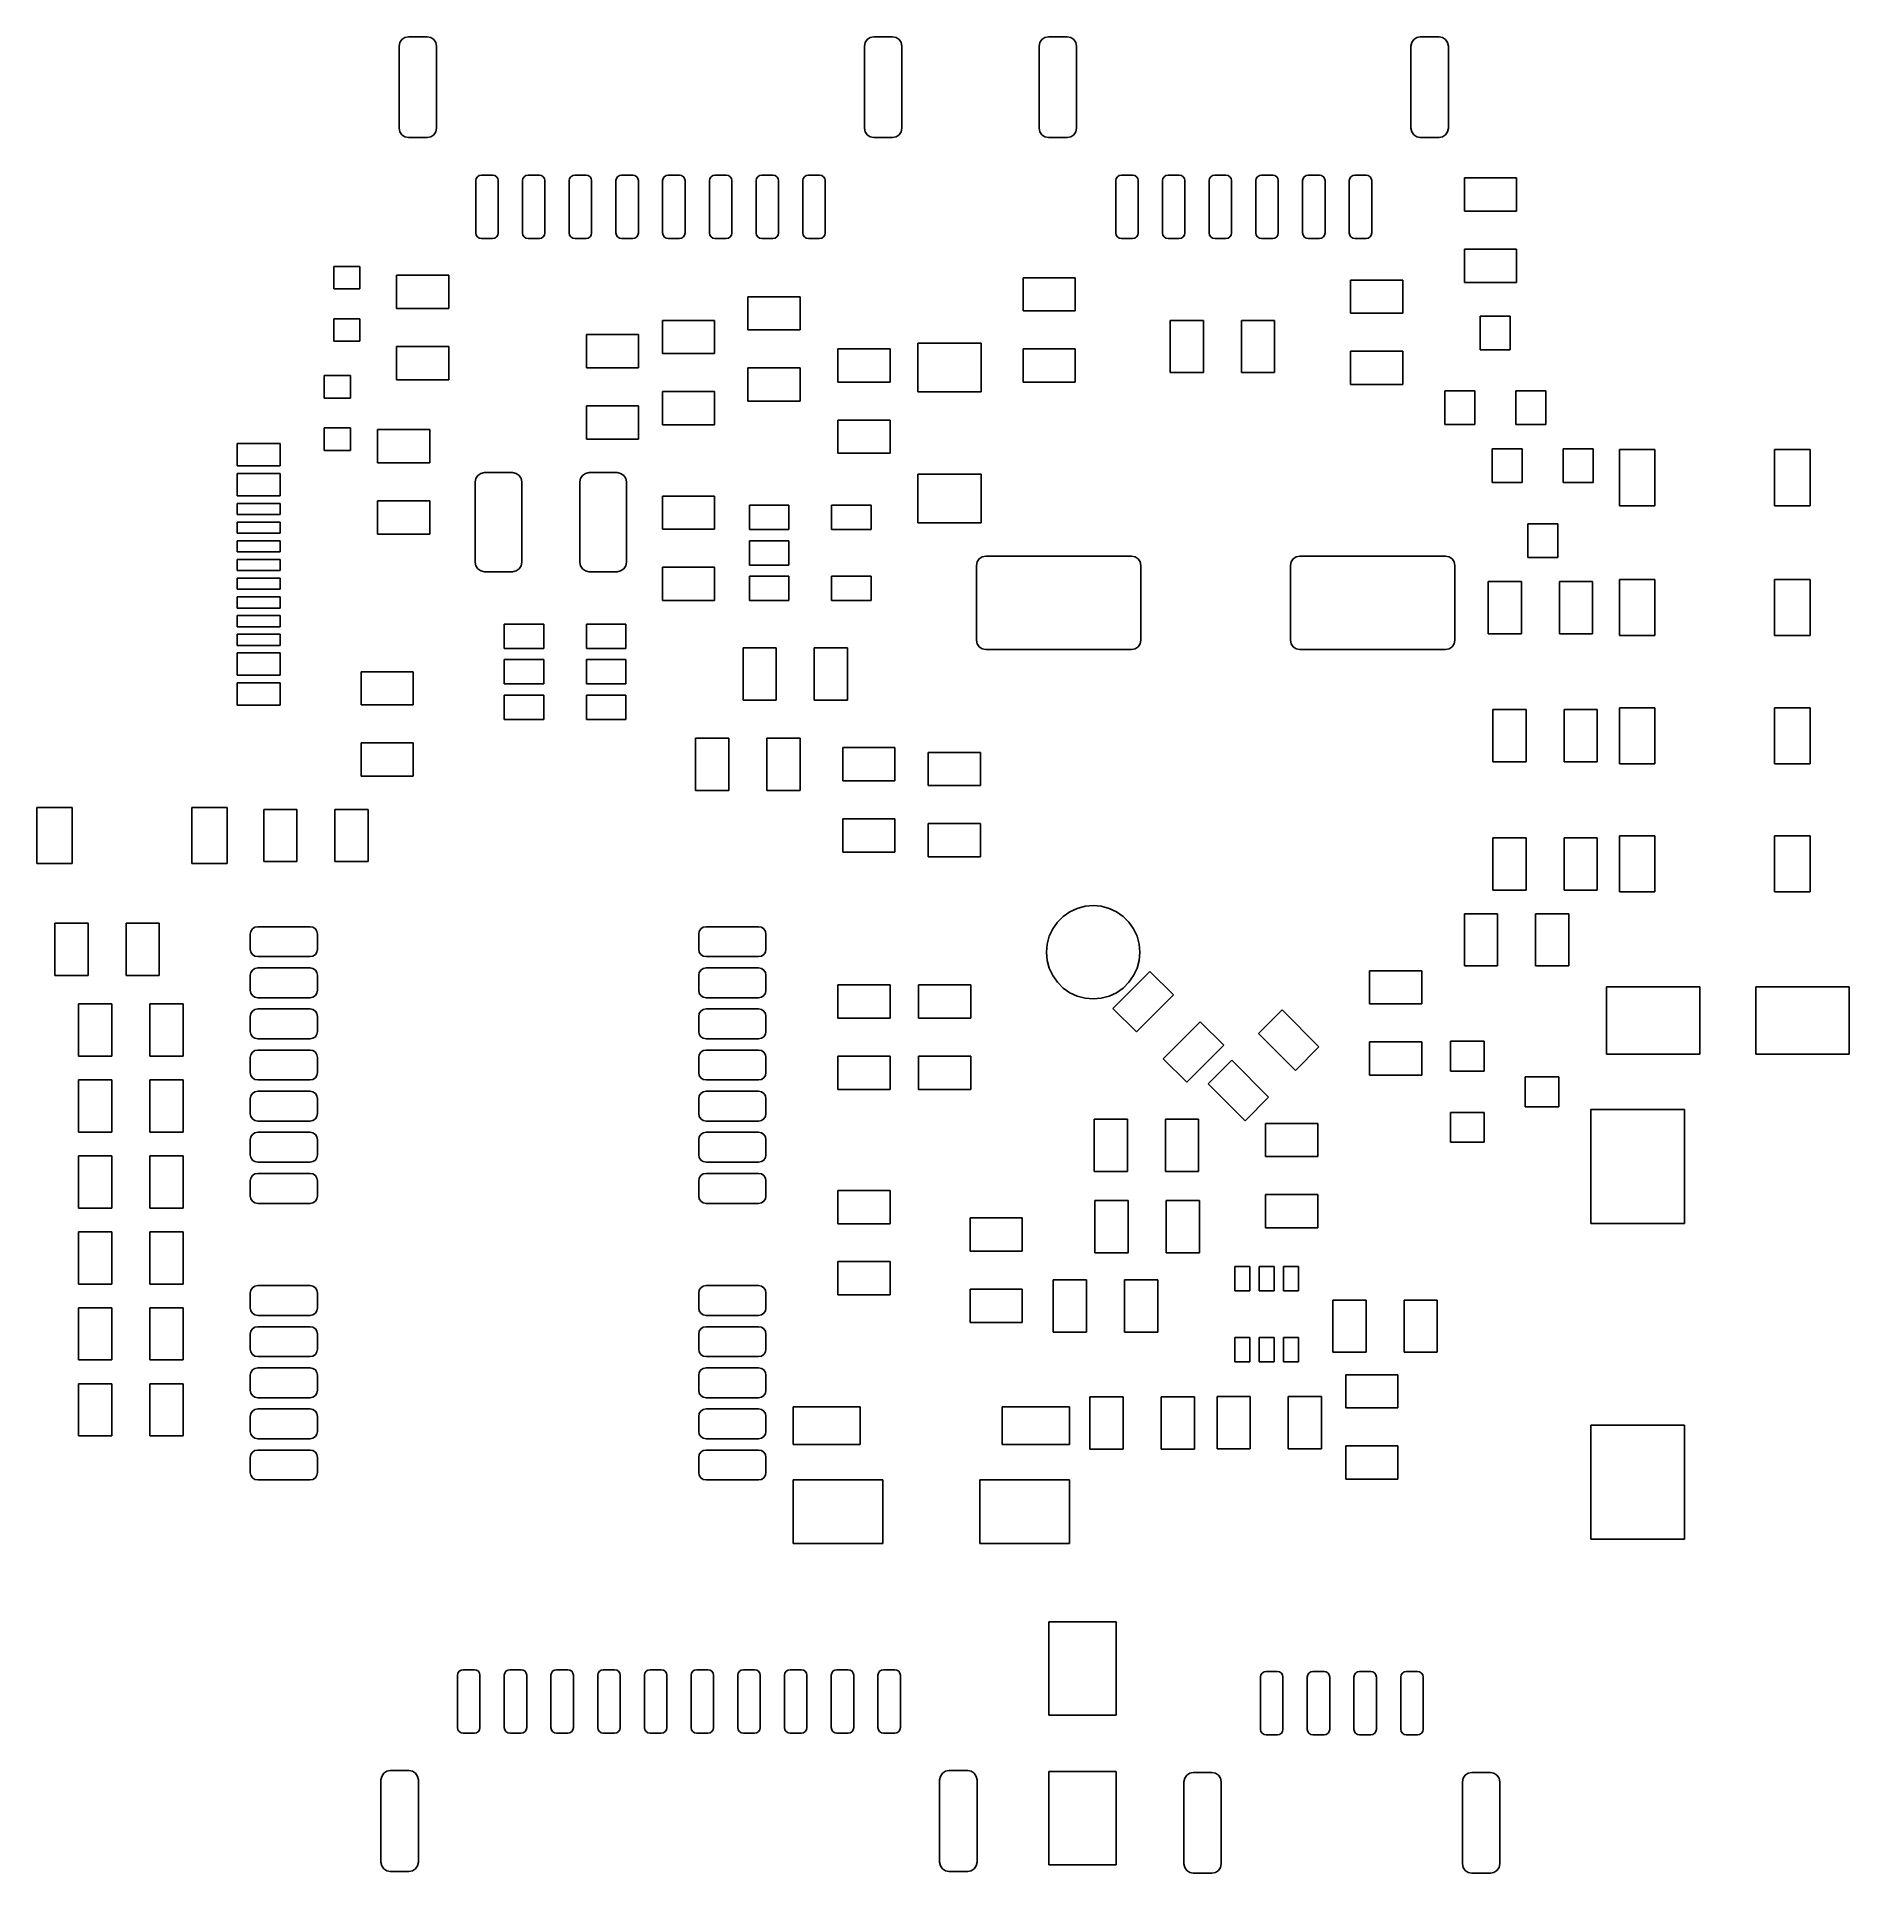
# Model space of a CAD drawing. Extents: x 4.87 to 6.78, y -4.83 to -2.9.
import ezdxf

# ---------------------------------------------------------------- set-up
doc = ezdxf.new("R2010")
doc.units = 0
doc.header["$MEASUREMENT"] = 0
doc.layers.add('BLACK', color=7, linetype='CONTINUOUS')

msp = doc.modelspace()

# ---------------------------------------------------------------- linework, layer by layer
at = {"layer": 'BLACK', "linetype": 'CONTINUOUS'}
for p, q in [((5.25089, -2.9047), (5.25302, -2.9015)), ((5.25302, -2.9015), (5.25621, -2.89937)), ((5.25621, -2.89937), (5.25998, -2.89862)), ((5.25998, -2.89862), (5.27967, -2.89862)), ((5.27967, -2.89862), (5.28343, -2.89937)), ((5.28343, -2.89937), (5.28663, -2.9015)), ((5.28663, -2.9015), (5.28876, -2.9047)), ((5.74104, -2.9047), (5.74318, -2.9015)), ((5.74318, -2.9015), (5.74637, -2.89937)), ((5.74637, -2.89937), (5.75014, -2.89862)), ((5.75014, -2.89862), (5.76982, -2.89862)), ((5.76982, -2.89862), (5.77359, -2.89937)), ((5.77359, -2.89937), (5.77678, -2.9015)), ((5.77678, -2.9015), (5.77892, -2.9047)), ((5.9251, -2.9047), (5.92723, -2.9015)), ((5.92723, -2.9015), (5.93043, -2.89937)), ((5.93043, -2.89937), (5.93419, -2.89862)), ((5.93419, -2.89862), (5.95388, -2.89862)), ((5.95388, -2.89862), (5.95764, -2.89937)), ((5.95764, -2.89937), (5.96084, -2.9015)), ((5.96084, -2.9015), (5.96297, -2.9047)), ((6.31683, -2.9047), (6.31897, -2.9015)), ((6.31897, -2.9015), (6.32216, -2.89937)), ((6.32216, -2.89937), (6.32593, -2.89862)), ((6.32593, -2.89862), (6.34561, -2.89862)), ((6.34561, -2.89862), (6.34938, -2.89937)), ((6.34938, -2.89937), (6.35257, -2.9015)), ((6.35257, -2.9015), (6.3547, -2.9047)), ((5.25014, -2.90846), (5.25089, -2.9047)), ((5.25014, -2.99508), (5.25014, -2.90846)), ((5.28876, -2.9047), (5.28951, -2.90846)), ((5.28951, -2.90846), (5.28951, -2.99508)), ((5.7403, -2.90846), (5.74104, -2.9047)), ((5.7403, -2.99508), (5.7403, -2.90846)), ((5.77892, -2.9047), (5.77967, -2.90846)), ((5.77967, -2.90846), (5.77967, -2.99508)), ((5.92435, -2.90846), (5.9251, -2.9047)), ((5.92435, -2.99508), (5.92435, -2.90846)), ((5.96297, -2.9047), (5.96372, -2.90846)), ((5.96372, -2.90846), (5.96372, -2.99508)), ((6.31608, -2.90846), (6.31683, -2.9047)), ((6.31608, -2.99508), (6.31608, -2.90846)), ((6.3547, -2.9047), (6.35545, -2.90846)), ((6.35545, -2.90846), (6.35545, -2.99508)), ((5.25089, -2.99885), (5.25014, -2.99508)), ((5.28951, -2.99508), (5.28876, -2.99885)), ((5.74104, -2.99885), (5.7403, -2.99508)), ((5.77967, -2.99508), (5.77892, -2.99885)), ((5.9251, -2.99885), (5.92435, -2.99508)), ((5.96372, -2.99508), (5.96297, -2.99885)), ((6.31683, -2.99885), (6.31608, -2.99508)), ((6.35545, -2.99508), (6.3547, -2.99885)), ((5.25302, -3.00204), (5.25089, -2.99885)), ((5.25621, -3.00417), (5.25302, -3.00204)), ((5.25998, -3.00492), (5.25621, -3.00417)), ((5.27967, -3.00492), (5.25998, -3.00492)), ((5.28343, -3.00417), (5.27967, -3.00492)), ((5.28663, -3.00204), (5.28343, -3.00417)), ((5.28876, -2.99885), (5.28663, -3.00204)), ((5.74318, -3.00204), (5.74104, -2.99885)), ((5.74637, -3.00417), (5.74318, -3.00204)), ((5.75014, -3.00492), (5.74637, -3.00417)), ((5.76982, -3.00492), (5.75014, -3.00492)), ((5.77359, -3.00417), (5.76982, -3.00492)), ((5.77678, -3.00204), (5.77359, -3.00417)), ((5.77892, -2.99885), (5.77678, -3.00204)), ((5.92723, -3.00204), (5.9251, -2.99885)), ((5.93043, -3.00417), (5.92723, -3.00204)), ((5.93419, -3.00492), (5.93043, -3.00417)), ((5.95388, -3.00492), (5.93419, -3.00492)), ((5.95764, -3.00417), (5.95388, -3.00492)), ((5.96084, -3.00204), (5.95764, -3.00417)), ((5.96297, -2.99885), (5.96084, -3.00204)), ((6.31897, -3.00204), (6.31683, -2.99885)), ((6.32216, -3.00417), (6.31897, -3.00204)), ((6.32593, -3.00492), (6.32216, -3.00417)), ((6.34561, -3.00492), (6.32593, -3.00492)), ((6.34938, -3.00417), (6.34561, -3.00492)), ((6.35257, -3.00204), (6.34938, -3.00417)), ((6.3547, -2.99885), (6.35257, -3.00204)), ((5.33085, -3.0502), (5.3313, -3.04794)), ((5.33085, -3.10531), (5.33085, -3.0502)), ((5.3313, -3.04794), (5.33258, -3.04602)), ((5.33258, -3.04602), (5.33449, -3.04474)), ((5.33449, -3.04474), (5.33675, -3.04429)), ((5.33675, -3.04429), (5.34856, -3.04429)), ((5.34856, -3.04429), (5.35082, -3.04474)), ((5.35082, -3.04474), (5.35274, -3.04602)), ((5.35274, -3.04602), (5.35402, -3.04794)), ((5.35402, -3.04794), (5.35447, -3.0502)), ((5.35447, -3.0502), (5.35447, -3.10531)), ((5.38006, -3.0502), (5.38051, -3.04794)), ((5.38006, -3.10531), (5.38006, -3.0502)), ((5.38051, -3.04794), (5.38179, -3.04602)), ((5.38179, -3.04602), (5.3837, -3.04474)), ((5.3837, -3.04474), (5.38596, -3.04429)), ((5.38596, -3.04429), (5.39778, -3.04429)), ((5.39778, -3.04429), (5.40004, -3.04474)), ((5.40004, -3.04474), (5.40195, -3.04602)), ((5.40195, -3.04602), (5.40323, -3.04794)), ((5.40323, -3.04794), (5.40368, -3.0502)), ((5.40368, -3.0502), (5.40368, -3.10531)), ((5.42927, -3.0502), (5.42972, -3.04794)), ((5.42927, -3.10531), (5.42927, -3.0502)), ((5.42972, -3.04794), (5.431, -3.04602)), ((5.431, -3.04602), (5.43292, -3.04474)), ((5.43292, -3.04474), (5.43518, -3.04429)), ((5.43518, -3.04429), (5.44699, -3.04429)), ((5.44699, -3.04429), (5.44925, -3.04474)), ((5.44925, -3.04474), (5.45116, -3.04602)), ((5.45116, -3.04602), (5.45244, -3.04794)), ((5.45244, -3.04794), (5.45289, -3.0502)), ((5.45289, -3.0502), (5.45289, -3.10531)), ((5.47848, -3.0502), (5.47893, -3.04794)), ((5.47848, -3.10531), (5.47848, -3.0502)), ((5.47893, -3.04794), (5.48021, -3.04602)), ((5.48021, -3.04602), (5.48213, -3.04474)), ((5.48213, -3.04474), (5.48439, -3.04429)), ((5.48439, -3.04429), (5.4962, -3.04429)), ((5.4962, -3.04429), (5.49846, -3.04474)), ((5.49846, -3.04474), (5.50038, -3.04602)), ((5.50038, -3.04602), (5.50166, -3.04794)), ((5.50166, -3.04794), (5.50211, -3.0502)), ((5.50211, -3.0502), (5.50211, -3.10531)), ((5.5277, -3.0502), (5.52815, -3.04794)), ((5.5277, -3.10531), (5.5277, -3.0502)), ((5.52815, -3.04794), (5.52943, -3.04602)), ((5.52943, -3.04602), (5.53134, -3.04474)), ((5.53134, -3.04474), (5.5336, -3.04429)), ((5.5336, -3.04429), (5.54541, -3.04429)), ((5.54541, -3.04429), (5.54767, -3.04474)), ((5.54767, -3.04474), (5.54959, -3.04602)), ((5.54959, -3.04602), (5.55087, -3.04794)), ((5.55087, -3.04794), (5.55132, -3.0502)), ((5.55132, -3.0502), (5.55132, -3.10531)), ((5.57691, -3.0502), (5.57736, -3.04794)), ((5.57691, -3.10531), (5.57691, -3.0502)), ((5.57736, -3.04794), (5.57864, -3.04602)), ((5.57864, -3.04602), (5.58055, -3.04474)), ((5.58055, -3.04474), (5.58281, -3.04429)), ((5.58281, -3.04429), (5.59463, -3.04429)), ((5.59463, -3.04429), (5.59689, -3.04474)), ((5.59689, -3.04474), (5.5988, -3.04602)), ((5.5988, -3.04602), (5.60008, -3.04794)), ((5.60008, -3.04794), (5.60053, -3.0502)), ((5.60053, -3.0502), (5.60053, -3.10531)), ((5.62612, -3.0502), (5.62657, -3.04794)), ((5.62612, -3.10531), (5.62612, -3.0502)), ((5.62657, -3.04794), (5.62785, -3.04602)), ((5.62785, -3.04602), (5.62977, -3.04474)), ((5.62977, -3.04474), (5.63203, -3.04429)), ((5.63203, -3.04429), (5.64384, -3.04429)), ((5.64384, -3.04429), (5.6461, -3.04474)), ((5.6461, -3.04474), (5.64801, -3.04602)), ((5.64801, -3.04602), (5.64929, -3.04794)), ((5.64929, -3.04794), (5.64974, -3.0502)), ((5.64974, -3.0502), (5.64974, -3.10531)), ((5.67533, -3.0502), (5.67578, -3.04794)), ((5.67533, -3.10531), (5.67533, -3.0502)), ((5.67578, -3.04794), (5.67706, -3.04602)), ((5.67706, -3.04602), (5.67898, -3.04474)), ((5.67898, -3.04474), (5.68124, -3.04429)), ((5.68124, -3.04429), (5.69305, -3.04429)), ((5.69305, -3.04429), (5.69531, -3.04474)), ((5.69531, -3.04474), (5.69723, -3.04602)), ((5.69723, -3.04602), (5.69851, -3.04794)), ((5.69851, -3.04794), (5.69896, -3.0502)), ((5.69896, -3.0502), (5.69896, -3.10531)), ((6.00506, -3.0502), (6.00551, -3.04794)), ((6.00506, -3.10531), (6.00506, -3.0502)), ((6.00551, -3.04794), (6.00679, -3.04602)), ((6.00679, -3.04602), (6.0087, -3.04474)), ((6.0087, -3.04474), (6.01096, -3.04429)), ((6.01096, -3.04429), (6.02278, -3.04429)), ((6.02278, -3.04429), (6.02504, -3.04474)), ((6.02504, -3.04474), (6.02695, -3.04602)), ((6.02695, -3.04602), (6.02823, -3.04794)), ((6.02823, -3.04794), (6.02868, -3.0502)), ((6.02868, -3.0502), (6.02868, -3.10531)), ((6.05427, -3.0502), (6.05472, -3.04794)), ((6.05427, -3.10531), (6.05427, -3.0502)), ((6.05472, -3.04794), (6.056, -3.04602)), ((6.056, -3.04602), (6.05792, -3.04474)), ((6.05792, -3.04474), (6.06018, -3.04429)), ((6.06018, -3.04429), (6.07199, -3.04429)), ((6.07199, -3.04429), (6.07425, -3.04474)), ((6.07425, -3.04474), (6.07616, -3.04602)), ((6.07616, -3.04602), (6.07744, -3.04794)), ((6.07744, -3.04794), (6.07789, -3.0502)), ((6.07789, -3.0502), (6.07789, -3.10531)), ((6.10348, -3.0502), (6.10393, -3.04794)), ((6.10348, -3.10531), (6.10348, -3.0502)), ((6.10393, -3.04794), (6.10521, -3.04602)), ((6.10521, -3.04602), (6.10713, -3.04474)), ((6.10713, -3.04474), (6.10939, -3.04429)), ((6.10939, -3.04429), (6.1212, -3.04429)), ((6.1212, -3.04429), (6.12346, -3.04474)), ((6.12346, -3.04474), (6.12538, -3.04602)), ((6.12538, -3.04602), (6.12666, -3.04794)), ((6.12666, -3.04794), (6.12711, -3.0502)), ((6.12711, -3.0502), (6.12711, -3.10531)), ((6.1527, -3.0502), (6.15315, -3.04794)), ((6.1527, -3.10531), (6.1527, -3.0502)), ((6.15315, -3.04794), (6.15443, -3.04602)), ((6.15443, -3.04602), (6.15634, -3.04474)), ((6.15634, -3.04474), (6.1586, -3.04429)), ((6.1586, -3.04429), (6.17041, -3.04429)), ((6.17041, -3.04429), (6.17267, -3.04474)), ((6.17267, -3.04474), (6.17459, -3.04602)), ((6.17459, -3.04602), (6.17587, -3.04794)), ((6.17587, -3.04794), (6.17632, -3.0502)), ((6.17632, -3.0502), (6.17632, -3.10531)), ((6.20191, -3.0502), (6.20236, -3.04794)), ((6.20191, -3.10531), (6.20191, -3.0502)), ((6.20236, -3.04794), (6.20364, -3.04602)), ((6.20364, -3.04602), (6.20555, -3.04474)), ((6.20555, -3.04474), (6.20781, -3.04429)), ((6.20781, -3.04429), (6.21963, -3.04429)), ((6.21963, -3.04429), (6.22189, -3.04474)), ((6.22189, -3.04474), (6.2238, -3.04602)), ((6.2238, -3.04602), (6.22508, -3.04794)), ((6.22508, -3.04794), (6.22553, -3.0502)), ((6.22553, -3.0502), (6.22553, -3.10531)), ((6.25112, -3.0502), (6.25157, -3.04794)), ((6.25112, -3.10531), (6.25112, -3.0502)), ((6.25157, -3.04794), (6.25285, -3.04602)), ((6.25285, -3.04602), (6.25477, -3.04474)), ((6.25477, -3.04474), (6.25703, -3.04429)), ((6.25703, -3.04429), (6.26884, -3.04429)), ((6.26884, -3.04429), (6.2711, -3.04474)), ((6.2711, -3.04474), (6.27301, -3.04602)), ((6.27301, -3.04602), (6.27429, -3.04794)), ((6.27429, -3.04794), (6.27474, -3.0502)), ((6.27474, -3.0502), (6.27474, -3.10531)), ((6.3724, -3.08242), (6.3724, -3.04742)), ((6.3724, -3.04742), (6.4274, -3.04742)), ((6.4274, -3.04742), (6.4274, -3.08242)), ((6.4274, -3.08242), (6.3724, -3.08242)), ((5.3313, -3.10757), (5.33085, -3.10531)), ((5.33258, -3.10949), (5.3313, -3.10757)), ((5.33449, -3.11077), (5.33258, -3.10949)), ((5.33675, -3.11122), (5.33449, -3.11077)), ((5.34856, -3.11122), (5.33675, -3.11122)), ((5.35082, -3.11077), (5.34856, -3.11122)), ((5.35274, -3.10949), (5.35082, -3.11077)), ((5.35402, -3.10757), (5.35274, -3.10949)), ((5.35447, -3.10531), (5.35402, -3.10757)), ((5.38051, -3.10757), (5.38006, -3.10531)), ((5.38179, -3.10949), (5.38051, -3.10757)), ((5.3837, -3.11077), (5.38179, -3.10949)), ((5.38596, -3.11122), (5.3837, -3.11077)), ((5.39778, -3.11122), (5.38596, -3.11122)), ((5.40004, -3.11077), (5.39778, -3.11122)), ((5.40195, -3.10949), (5.40004, -3.11077)), ((5.40323, -3.10757), (5.40195, -3.10949)), ((5.40368, -3.10531), (5.40323, -3.10757)), ((5.42972, -3.10757), (5.42927, -3.10531)), ((5.431, -3.10949), (5.42972, -3.10757)), ((5.43292, -3.11077), (5.431, -3.10949)), ((5.43518, -3.11122), (5.43292, -3.11077)), ((5.44699, -3.11122), (5.43518, -3.11122)), ((5.44925, -3.11077), (5.44699, -3.11122)), ((5.45116, -3.10949), (5.44925, -3.11077)), ((5.45244, -3.10757), (5.45116, -3.10949)), ((5.45289, -3.10531), (5.45244, -3.10757)), ((5.47893, -3.10757), (5.47848, -3.10531)), ((5.48021, -3.10949), (5.47893, -3.10757)), ((5.48213, -3.11077), (5.48021, -3.10949)), ((5.48439, -3.11122), (5.48213, -3.11077)), ((5.4962, -3.11122), (5.48439, -3.11122)), ((5.49846, -3.11077), (5.4962, -3.11122)), ((5.50038, -3.10949), (5.49846, -3.11077)), ((5.50166, -3.10757), (5.50038, -3.10949)), ((5.50211, -3.10531), (5.50166, -3.10757)), ((5.52815, -3.10757), (5.5277, -3.10531)), ((5.52943, -3.10949), (5.52815, -3.10757)), ((5.53134, -3.11077), (5.52943, -3.10949)), ((5.5336, -3.11122), (5.53134, -3.11077)), ((5.54541, -3.11122), (5.5336, -3.11122)), ((5.54767, -3.11077), (5.54541, -3.11122)), ((5.54959, -3.10949), (5.54767, -3.11077)), ((5.55087, -3.10757), (5.54959, -3.10949)), ((5.55132, -3.10531), (5.55087, -3.10757)), ((5.57736, -3.10757), (5.57691, -3.10531)), ((5.57864, -3.10949), (5.57736, -3.10757)), ((5.58055, -3.11077), (5.57864, -3.10949)), ((5.58281, -3.11122), (5.58055, -3.11077)), ((5.59463, -3.11122), (5.58281, -3.11122)), ((5.59689, -3.11077), (5.59463, -3.11122)), ((5.5988, -3.10949), (5.59689, -3.11077)), ((5.60008, -3.10757), (5.5988, -3.10949)), ((5.60053, -3.10531), (5.60008, -3.10757)), ((5.62657, -3.10757), (5.62612, -3.10531)), ((5.62785, -3.10949), (5.62657, -3.10757)), ((5.62977, -3.11077), (5.62785, -3.10949)), ((5.63203, -3.11122), (5.62977, -3.11077)), ((5.64384, -3.11122), (5.63203, -3.11122)), ((5.6461, -3.11077), (5.64384, -3.11122)), ((5.64801, -3.10949), (5.6461, -3.11077)), ((5.64929, -3.10757), (5.64801, -3.10949)), ((5.64974, -3.10531), (5.64929, -3.10757)), ((5.67578, -3.10757), (5.67533, -3.10531)), ((5.67706, -3.10949), (5.67578, -3.10757)), ((5.67898, -3.11077), (5.67706, -3.10949)), ((5.68124, -3.11122), (5.67898, -3.11077)), ((5.69305, -3.11122), (5.68124, -3.11122)), ((5.69531, -3.11077), (5.69305, -3.11122)), ((5.69723, -3.10949), (5.69531, -3.11077)), ((5.69851, -3.10757), (5.69723, -3.10949)), ((5.69896, -3.10531), (5.69851, -3.10757)), ((6.00551, -3.10757), (6.00506, -3.10531)), ((6.00679, -3.10949), (6.00551, -3.10757)), ((6.0087, -3.11077), (6.00679, -3.10949)), ((6.01096, -3.11122), (6.0087, -3.11077)), ((6.02278, -3.11122), (6.01096, -3.11122)), ((6.02504, -3.11077), (6.02278, -3.11122)), ((6.02695, -3.10949), (6.02504, -3.11077)), ((6.02823, -3.10757), (6.02695, -3.10949)), ((6.02868, -3.10531), (6.02823, -3.10757)), ((6.05472, -3.10757), (6.05427, -3.10531)), ((6.056, -3.10949), (6.05472, -3.10757)), ((6.05792, -3.11077), (6.056, -3.10949)), ((6.06018, -3.11122), (6.05792, -3.11077)), ((6.07199, -3.11122), (6.06018, -3.11122)), ((6.07425, -3.11077), (6.07199, -3.11122)), ((6.07616, -3.10949), (6.07425, -3.11077)), ((6.07744, -3.10757), (6.07616, -3.10949)), ((6.07789, -3.10531), (6.07744, -3.10757)), ((6.10393, -3.10757), (6.10348, -3.10531)), ((6.10521, -3.10949), (6.10393, -3.10757)), ((6.10713, -3.11077), (6.10521, -3.10949)), ((6.10939, -3.11122), (6.10713, -3.11077)), ((6.1212, -3.11122), (6.10939, -3.11122)), ((6.12346, -3.11077), (6.1212, -3.11122)), ((6.12538, -3.10949), (6.12346, -3.11077)), ((6.12666, -3.10757), (6.12538, -3.10949)), ((6.12711, -3.10531), (6.12666, -3.10757)), ((6.15315, -3.10757), (6.1527, -3.10531)), ((6.15443, -3.10949), (6.15315, -3.10757)), ((6.15634, -3.11077), (6.15443, -3.10949)), ((6.1586, -3.11122), (6.15634, -3.11077)), ((6.17041, -3.11122), (6.1586, -3.11122)), ((6.17267, -3.11077), (6.17041, -3.11122)), ((6.17459, -3.10949), (6.17267, -3.11077)), ((6.17587, -3.10757), (6.17459, -3.10949)), ((6.17632, -3.10531), (6.17587, -3.10757)), ((6.20236, -3.10757), (6.20191, -3.10531)), ((6.20364, -3.10949), (6.20236, -3.10757)), ((6.20555, -3.11077), (6.20364, -3.10949)), ((6.20781, -3.11122), (6.20555, -3.11077)), ((6.21963, -3.11122), (6.20781, -3.11122)), ((6.22189, -3.11077), (6.21963, -3.11122)), ((6.2238, -3.10949), (6.22189, -3.11077)), ((6.22508, -3.10757), (6.2238, -3.10949)), ((6.22553, -3.10531), (6.22508, -3.10757)), ((6.25157, -3.10757), (6.25112, -3.10531)), ((6.25285, -3.10949), (6.25157, -3.10757)), ((6.25477, -3.11077), (6.25285, -3.10949)), ((6.25703, -3.11122), (6.25477, -3.11077)), ((6.26884, -3.11122), (6.25703, -3.11122)), ((6.2711, -3.11077), (6.26884, -3.11122)), ((6.27301, -3.10949), (6.2711, -3.11077)), ((6.27429, -3.10757), (6.27301, -3.10949)), ((6.27474, -3.10531), (6.27429, -3.10757)), ((6.3724, -3.15742), (6.3724, -3.12242)), ((6.3724, -3.12242), (6.4274, -3.12242)), ((6.4274, -3.12242), (6.4274, -3.15742)), ((5.18112, -3.16417), (5.18112, -3.14055)), ((5.18112, -3.14055), (5.20868, -3.14055)), ((5.20868, -3.14055), (5.20868, -3.16417)), ((5.2474, -3.18492), (5.2474, -3.14992)), ((5.2474, -3.14992), (5.3024, -3.14992)), ((5.3024, -3.14992), (5.3024, -3.18492)), ((5.9074, -3.18742), (5.9074, -3.15242)), ((5.9074, -3.15242), (5.9624, -3.15242)), ((5.9624, -3.15242), (5.9624, -3.18742)), ((5.20868, -3.16417), (5.18112, -3.16417)), ((5.6174, -3.20742), (5.6174, -3.17242)), ((5.6174, -3.17242), (5.6724, -3.17242)), ((5.6724, -3.17242), (5.6724, -3.20742)), ((6.2524, -3.18992), (6.2524, -3.15492)), ((6.2524, -3.15492), (6.3074, -3.15492)), ((6.3074, -3.15492), (6.3074, -3.18992)), ((6.4274, -3.15742), (6.3724, -3.15742)), ((5.3024, -3.18492), (5.2474, -3.18492)), ((5.9624, -3.18742), (5.9074, -3.18742)), ((6.3074, -3.18992), (6.2524, -3.18992)), ((5.18112, -3.21929), (5.18112, -3.19567)), ((5.18112, -3.19567), (5.20868, -3.19567)), ((5.20868, -3.19567), (5.20868, -3.21929)), ((5.5274, -3.23242), (5.5274, -3.19742)), ((5.5274, -3.19742), (5.5824, -3.19742)), ((5.5824, -3.19742), (5.5824, -3.23242)), ((5.6724, -3.20742), (5.6174, -3.20742)), ((6.0624, -3.25242), (6.0624, -3.19742)), ((6.0624, -3.19742), (6.0974, -3.19742)), ((6.0974, -3.19742), (6.0974, -3.25242)), ((6.1374, -3.25242), (6.1374, -3.19742)), ((6.1374, -3.19742), (6.1724, -3.19742)), ((6.1724, -3.19742), (6.1724, -3.25242)), ((6.38915, -3.22827), (6.38915, -3.19283)), ((6.38915, -3.19283), (6.42065, -3.19283)), ((6.42065, -3.19283), (6.42065, -3.22827)), ((5.20868, -3.21929), (5.18112, -3.21929)), ((5.2474, -3.25992), (5.2474, -3.22492)), ((5.2474, -3.22492), (5.3024, -3.22492)), ((5.3024, -3.22492), (5.3024, -3.25992)), ((5.4474, -3.24742), (5.4474, -3.21242)), ((5.4474, -3.21242), (5.5024, -3.21242)), ((5.5024, -3.21242), (5.5024, -3.24742)), ((5.7124, -3.26242), (5.7124, -3.22742)), ((5.7124, -3.22742), (5.7674, -3.22742)), ((5.7674, -3.22742), (5.7674, -3.26242)), ((5.79644, -3.27272), (5.79644, -3.22154)), ((5.79644, -3.22154), (5.86337, -3.22154)), ((5.86337, -3.22154), (5.86337, -3.27272)), ((5.9074, -3.26242), (5.9074, -3.22742)), ((5.9074, -3.22742), (5.9624, -3.22742)), ((5.9624, -3.22742), (5.9624, -3.26242)), ((6.2524, -3.26492), (6.2524, -3.22992)), ((6.2524, -3.22992), (6.3074, -3.22992)), ((6.3074, -3.22992), (6.3074, -3.26492)), ((6.42065, -3.22827), (6.38915, -3.22827)), ((5.5024, -3.24742), (5.4474, -3.24742)), ((5.5824, -3.23242), (5.5274, -3.23242)), ((5.6174, -3.28242), (5.6174, -3.24742)), ((5.6174, -3.24742), (5.6724, -3.24742)), ((5.6724, -3.24742), (5.6724, -3.28242)), ((5.17112, -3.27917), (5.17112, -3.25555)), ((5.17112, -3.25555), (5.19868, -3.25555)), ((5.19868, -3.25555), (5.19868, -3.27917)), ((5.3024, -3.25992), (5.2474, -3.25992)), ((5.7674, -3.26242), (5.7124, -3.26242)), ((5.9624, -3.26242), (5.9074, -3.26242)), ((6.0974, -3.25242), (6.0624, -3.25242)), ((6.1724, -3.25242), (6.1374, -3.25242)), ((6.3074, -3.26492), (6.2524, -3.26492)), ((5.19868, -3.27917), (5.17112, -3.27917)), ((5.4474, -3.32242), (5.4474, -3.28742)), ((5.4474, -3.28742), (5.5024, -3.28742)), ((5.5024, -3.28742), (5.5024, -3.32242)), ((5.5274, -3.30742), (5.5274, -3.27242)), ((5.5274, -3.27242), (5.5824, -3.27242)), ((5.5824, -3.27242), (5.5824, -3.30742)), ((5.6724, -3.28242), (5.6174, -3.28242)), ((5.86337, -3.27272), (5.79644, -3.27272)), ((6.35175, -3.30701), (6.35175, -3.27157)), ((6.35175, -3.27157), (6.38325, -3.27157)), ((6.38325, -3.27157), (6.38325, -3.30701)), ((6.42656, -3.30701), (6.42656, -3.27157)), ((6.42656, -3.27157), (6.45805, -3.27157)), ((6.45805, -3.27157), (6.45805, -3.30701)), ((5.5824, -3.30742), (5.5274, -3.30742)), ((5.7124, -3.33742), (5.7124, -3.30242)), ((5.7124, -3.30242), (5.7674, -3.30242)), ((5.7674, -3.30242), (5.7674, -3.33742)), ((6.38325, -3.30701), (6.35175, -3.30701)), ((6.45805, -3.30701), (6.42656, -3.30701)), ((5.07947, -3.35075), (5.07947, -3.32713)), ((5.07947, -3.32713), (5.12474, -3.32713)), ((5.12474, -3.32713), (5.12474, -3.35075)), ((5.17112, -3.33429), (5.17112, -3.31067)), ((5.17112, -3.31067), (5.19868, -3.31067)), ((5.19868, -3.31067), (5.19868, -3.33429)), ((5.2274, -3.34742), (5.2274, -3.31242)), ((5.2274, -3.31242), (5.2824, -3.31242)), ((5.2824, -3.31242), (5.2824, -3.34742)), ((5.5024, -3.32242), (5.4474, -3.32242)), ((5.19868, -3.33429), (5.17112, -3.33429)), ((5.7674, -3.33742), (5.7124, -3.33742)), ((6.40175, -3.36827), (6.40175, -3.33283)), ((6.40175, -3.33283), (6.43325, -3.33283)), ((6.43325, -3.33283), (6.43325, -3.36827)), ((6.47656, -3.36827), (6.47656, -3.33283)), ((6.47656, -3.33283), (6.50805, -3.33283)), ((6.50805, -3.33283), (6.50805, -3.36827)), ((6.53577, -3.3926), (6.53577, -3.33354)), ((6.53577, -3.33354), (6.57317, -3.33354)), ((6.57317, -3.33354), (6.57317, -3.3926)), ((6.69915, -3.3926), (6.69915, -3.33354)), ((6.69915, -3.33354), (6.73656, -3.33354)), ((6.73656, -3.33354), (6.73656, -3.3926)), ((5.12474, -3.35075), (5.07947, -3.35075)), ((5.07947, -3.38224), (5.07947, -3.35862)), ((5.07947, -3.35862), (5.12474, -3.35862)), ((5.12474, -3.35862), (5.12474, -3.38224)), ((5.2824, -3.34742), (5.2274, -3.34742)), ((5.33006, -3.3676), (5.33081, -3.36383)), ((5.33081, -3.36383), (5.33294, -3.36064)), ((5.33294, -3.36064), (5.33613, -3.35851)), ((5.33613, -3.35851), (5.3399, -3.35776)), ((5.3399, -3.35776), (5.36943, -3.35776)), ((5.36943, -3.35776), (5.3732, -3.35851)), ((5.3732, -3.35851), (5.37639, -3.36064)), ((5.37639, -3.36064), (5.37852, -3.36383)), ((5.37852, -3.36383), (5.37927, -3.3676)), ((5.4403, -3.3676), (5.44104, -3.36383)), ((5.44104, -3.36383), (5.44318, -3.36064)), ((5.44318, -3.36064), (5.44637, -3.35851)), ((5.44637, -3.35851), (5.45014, -3.35776)), ((5.45014, -3.35776), (5.47967, -3.35776)), ((5.47967, -3.35776), (5.48343, -3.35851)), ((5.48343, -3.35851), (5.48663, -3.36064)), ((5.48663, -3.36064), (5.48876, -3.36383)), ((5.48876, -3.36383), (5.48951, -3.3676)), ((5.79644, -3.41051), (5.79644, -3.35933)), ((5.79644, -3.35933), (5.86337, -3.35933)), ((5.86337, -3.35933), (5.86337, -3.41051)), ((5.12474, -3.38224), (5.07947, -3.38224)), ((5.33006, -3.45224), (5.33006, -3.3676)), ((5.37927, -3.3676), (5.37927, -3.45224)), ((5.4403, -3.45224), (5.4403, -3.3676)), ((5.48951, -3.3676), (5.48951, -3.45224)), ((5.5274, -3.41742), (5.5274, -3.38242)), ((5.5274, -3.38242), (5.5824, -3.38242)), ((5.5824, -3.38242), (5.5824, -3.41742)), ((6.43325, -3.36827), (6.40175, -3.36827)), ((6.50805, -3.36827), (6.47656, -3.36827)), ((5.07947, -3.40193), (5.07947, -3.39012)), ((5.07947, -3.39012), (5.12474, -3.39012)), ((5.12474, -3.40193), (5.07947, -3.40193)), ((5.12474, -3.39012), (5.12474, -3.40193)), ((5.2274, -3.42242), (5.2274, -3.38742)), ((5.2274, -3.38742), (5.2824, -3.38742)), ((5.2824, -3.38742), (5.2824, -3.42242)), ((5.61904, -3.41772), (5.61904, -3.39213)), ((5.61904, -3.39213), (5.66077, -3.39213)), ((5.66077, -3.39213), (5.66077, -3.41772)), ((5.70565, -3.41772), (5.70565, -3.39213)), ((5.70565, -3.39213), (5.74738, -3.39213)), ((5.74738, -3.39213), (5.74738, -3.41772)), ((6.57317, -3.3926), (6.53577, -3.3926)), ((6.73656, -3.3926), (6.69915, -3.3926)), ((5.07947, -3.42161), (5.07947, -3.4098)), ((5.07947, -3.4098), (5.12474, -3.4098)), ((5.12474, -3.42161), (5.07947, -3.42161)), ((5.12474, -3.4098), (5.12474, -3.42161)), ((5.2824, -3.42242), (5.2274, -3.42242)), ((5.5824, -3.41742), (5.5274, -3.41742)), ((5.66077, -3.41772), (5.61904, -3.41772)), ((5.74738, -3.41772), (5.70565, -3.41772)), ((5.86337, -3.41051), (5.79644, -3.41051)), ((6.43915, -3.44701), (6.43915, -3.41157)), ((6.43915, -3.41157), (6.47065, -3.41157)), ((6.47065, -3.41157), (6.47065, -3.44701)), ((5.07947, -3.4413), (5.07947, -3.42949)), ((5.07947, -3.42949), (5.12474, -3.42949)), ((5.12474, -3.4413), (5.07947, -3.4413)), ((5.12474, -3.42949), (5.12474, -3.4413)), ((5.61904, -3.45512), (5.61904, -3.42953)), ((5.61904, -3.42953), (5.66077, -3.42953)), ((5.66077, -3.42953), (5.66077, -3.45512)), ((5.07947, -3.46098), (5.07947, -3.44917)), ((5.07947, -3.44917), (5.12474, -3.44917)), ((5.12474, -3.46098), (5.07947, -3.46098)), ((5.12474, -3.44917), (5.12474, -3.46098)), ((5.33081, -3.45601), (5.33006, -3.45224)), ((5.33294, -3.4592), (5.33081, -3.45601)), ((5.33613, -3.46134), (5.33294, -3.4592)), ((5.3399, -3.46209), (5.33613, -3.46134)), ((5.36943, -3.46209), (5.3399, -3.46209)), ((5.3732, -3.46134), (5.36943, -3.46209)), ((5.37639, -3.4592), (5.3732, -3.46134)), ((5.37852, -3.45601), (5.37639, -3.4592)), ((5.37927, -3.45224), (5.37852, -3.45601)), ((5.44104, -3.45601), (5.4403, -3.45224)), ((5.44318, -3.4592), (5.44104, -3.45601)), ((5.44637, -3.46134), (5.44318, -3.4592)), ((5.45014, -3.46209), (5.44637, -3.46134)), ((5.47967, -3.46209), (5.45014, -3.46209)), ((5.48343, -3.46134), (5.47967, -3.46209)), ((5.48663, -3.4592), (5.48343, -3.46134)), ((5.48876, -3.45601), (5.48663, -3.4592)), ((5.48951, -3.45224), (5.48876, -3.45601)), ((5.5274, -3.49242), (5.5274, -3.45742)), ((5.5274, -3.45742), (5.5824, -3.45742)), ((5.5824, -3.45742), (5.5824, -3.49242)), ((5.66077, -3.45512), (5.61904, -3.45512)), ((5.85829, -3.45555), (5.85904, -3.45178)), ((5.85829, -3.53429), (5.85829, -3.45555)), ((5.85904, -3.45178), (5.86117, -3.44859)), ((5.86117, -3.44859), (5.86436, -3.44646)), ((5.86436, -3.44646), (5.86813, -3.44571)), ((5.86813, -3.44571), (6.02167, -3.44571)), ((6.02167, -3.44571), (6.02544, -3.44646)), ((6.02544, -3.44646), (6.02863, -3.44859)), ((6.02863, -3.44859), (6.03077, -3.45178)), ((6.03077, -3.45178), (6.03152, -3.45555)), ((6.03152, -3.45555), (6.03152, -3.53429)), ((6.189, -3.45555), (6.18975, -3.45178)), ((6.189, -3.53429), (6.189, -3.45555)), ((6.18975, -3.45178), (6.19188, -3.44859)), ((6.19188, -3.44859), (6.19507, -3.44646)), ((6.19507, -3.44646), (6.19884, -3.44571)), ((6.19884, -3.44571), (6.35238, -3.44571)), ((6.35238, -3.44571), (6.35615, -3.44646)), ((6.35615, -3.44646), (6.35934, -3.44859)), ((6.35934, -3.44859), (6.36148, -3.45178)), ((6.36148, -3.45178), (6.36222, -3.45555)), ((6.36222, -3.45555), (6.36222, -3.53429)), ((6.47065, -3.44701), (6.43915, -3.44701)), ((5.07947, -3.48067), (5.07947, -3.46886)), ((5.07947, -3.46886), (5.12474, -3.46886)), ((5.12474, -3.48067), (5.07947, -3.48067)), ((5.12474, -3.46886), (5.12474, -3.48067)), ((5.61904, -3.49252), (5.61904, -3.46693)), ((5.61904, -3.46693), (5.66077, -3.46693)), ((5.66077, -3.46693), (5.66077, -3.49252)), ((5.70565, -3.49252), (5.70565, -3.46693)), ((5.70565, -3.46693), (5.74738, -3.46693)), ((5.74738, -3.46693), (5.74738, -3.49252)), ((6.3974, -3.52742), (6.3974, -3.47242)), ((6.3974, -3.47242), (6.4324, -3.47242)), ((6.4324, -3.47242), (6.4324, -3.52742)), ((6.4724, -3.52742), (6.4724, -3.47242)), ((6.4724, -3.47242), (6.5074, -3.47242)), ((6.5074, -3.47242), (6.5074, -3.52742)), ((6.53577, -3.52945), (6.53577, -3.47039)), ((6.53577, -3.47039), (6.57317, -3.47039)), ((6.57317, -3.47039), (6.57317, -3.52945)), ((6.69915, -3.52945), (6.69915, -3.47039)), ((6.69915, -3.47039), (6.73656, -3.47039)), ((6.73656, -3.47039), (6.73656, -3.52945)), ((5.07947, -3.50035), (5.07947, -3.48854)), ((5.07947, -3.48854), (5.12474, -3.48854)), ((5.12474, -3.50035), (5.07947, -3.50035)), ((5.12474, -3.48854), (5.12474, -3.50035)), ((5.5824, -3.49242), (5.5274, -3.49242)), ((5.66077, -3.49252), (5.61904, -3.49252)), ((5.74738, -3.49252), (5.70565, -3.49252)), ((5.07947, -3.52004), (5.07947, -3.50823)), ((5.07947, -3.50823), (5.12474, -3.50823)), ((5.12474, -3.52004), (5.07947, -3.52004)), ((5.12474, -3.50823), (5.12474, -3.52004)), ((5.36073, -3.54291), (5.36073, -3.51732)), ((5.36073, -3.51732), (5.40246, -3.51732)), ((5.40246, -3.51732), (5.40246, -3.54291)), ((5.44734, -3.54291), (5.44734, -3.51732)), ((5.44734, -3.51732), (5.48907, -3.51732)), ((5.48907, -3.51732), (5.48907, -3.54291)), ((5.07947, -3.53972), (5.07947, -3.52791)), ((5.07947, -3.52791), (5.12474, -3.52791)), ((5.12474, -3.53972), (5.07947, -3.53972)), ((5.12474, -3.52791), (5.12474, -3.53972)), ((5.85904, -3.53806), (5.85829, -3.53429)), ((5.86117, -3.54125), (5.85904, -3.53806)), ((6.03077, -3.53806), (6.02863, -3.54125)), ((6.03152, -3.53429), (6.03077, -3.53806)), ((6.18975, -3.53806), (6.189, -3.53429)), ((6.19188, -3.54125), (6.18975, -3.53806)), ((6.36148, -3.53806), (6.35934, -3.54125)), ((6.36222, -3.53429), (6.36148, -3.53806)), ((6.4324, -3.52742), (6.3974, -3.52742)), ((6.5074, -3.52742), (6.4724, -3.52742)), ((6.57317, -3.52945), (6.53577, -3.52945)), ((6.73656, -3.52945), (6.69915, -3.52945)), ((5.07947, -3.57122), (5.07947, -3.5476)), ((5.07947, -3.5476), (5.12474, -3.5476)), ((5.12474, -3.5476), (5.12474, -3.57122)), ((5.40246, -3.54291), (5.36073, -3.54291)), ((5.36073, -3.58031), (5.36073, -3.55472)), ((5.36073, -3.55472), (5.40246, -3.55472)), ((5.40246, -3.55472), (5.40246, -3.58031)), ((5.48907, -3.54291), (5.44734, -3.54291)), ((5.44734, -3.58031), (5.44734, -3.55472)), ((5.44734, -3.55472), (5.48907, -3.55472)), ((5.48907, -3.55472), (5.48907, -3.58031)), ((5.6124, -3.59742), (5.6124, -3.54242)), ((5.6124, -3.54242), (5.6474, -3.54242)), ((5.6474, -3.54242), (5.6474, -3.59742)), ((5.6874, -3.59742), (5.6874, -3.54242)), ((5.6874, -3.54242), (5.7224, -3.54242)), ((5.7224, -3.54242), (5.7224, -3.59742)), ((5.86436, -3.54338), (5.86117, -3.54125)), ((5.86813, -3.54413), (5.86436, -3.54338)), ((6.02167, -3.54413), (5.86813, -3.54413)), ((6.02544, -3.54338), (6.02167, -3.54413)), ((6.02863, -3.54125), (6.02544, -3.54338)), ((6.19507, -3.54338), (6.19188, -3.54125)), ((6.19884, -3.54413), (6.19507, -3.54338)), ((6.35238, -3.54413), (6.19884, -3.54413)), ((6.35615, -3.54338), (6.35238, -3.54413)), ((6.35934, -3.54125), (6.35615, -3.54338)), ((5.12474, -3.57122), (5.07947, -3.57122)), ((5.2099, -3.60242), (5.2099, -3.56742)), ((5.2099, -3.56742), (5.2649, -3.56742)), ((5.2649, -3.56742), (5.2649, -3.60242)), ((5.07947, -3.60272), (5.07947, -3.57909)), ((5.07947, -3.57909), (5.12474, -3.57909)), ((5.12474, -3.57909), (5.12474, -3.60272)), ((5.40246, -3.58031), (5.36073, -3.58031)), ((5.36073, -3.61772), (5.36073, -3.59213)), ((5.36073, -3.59213), (5.40246, -3.59213)), ((5.40246, -3.59213), (5.40246, -3.61772)), ((5.48907, -3.58031), (5.44734, -3.58031)), ((5.44734, -3.61772), (5.44734, -3.59213)), ((5.44734, -3.59213), (5.48907, -3.59213)), ((5.48907, -3.59213), (5.48907, -3.61772)), ((5.6474, -3.59742), (5.6124, -3.59742)), ((5.7224, -3.59742), (5.6874, -3.59742)), ((5.12474, -3.60272), (5.07947, -3.60272)), ((5.2649, -3.60242), (5.2099, -3.60242)), ((6.4024, -3.66242), (6.4024, -3.60742)), ((6.4024, -3.60742), (6.4374, -3.60742)), ((6.4374, -3.60742), (6.4374, -3.66242)), ((6.4774, -3.66242), (6.4774, -3.60742)), ((6.4774, -3.60742), (6.5124, -3.60742)), ((6.5124, -3.60742), (6.5124, -3.66242)), ((6.53577, -3.66445), (6.53577, -3.60539)), ((6.53577, -3.60539), (6.57317, -3.60539)), ((6.57317, -3.60539), (6.57317, -3.66445)), ((6.69915, -3.66445), (6.69915, -3.60539)), ((6.69915, -3.60539), (6.73656, -3.60539)), ((6.73656, -3.60539), (6.73656, -3.66445)), ((5.40246, -3.61772), (5.36073, -3.61772)), ((5.48907, -3.61772), (5.44734, -3.61772)), ((5.2099, -3.67742), (5.2099, -3.64242)), ((5.2099, -3.64242), (5.2649, -3.64242)), ((5.2649, -3.64242), (5.2649, -3.67742)), ((5.5624, -3.69242), (5.5624, -3.63742)), ((5.5624, -3.63742), (5.5974, -3.63742)), ((5.5974, -3.63742), (5.5974, -3.69242)), ((5.6374, -3.69242), (5.6374, -3.63742)), ((5.6374, -3.63742), (5.6724, -3.63742)), ((5.6724, -3.63742), (5.6724, -3.69242)), ((5.7174, -3.68242), (5.7174, -3.64742)), ((5.7174, -3.64742), (5.7724, -3.64742)), ((5.7724, -3.64742), (5.7724, -3.68242)), ((5.8074, -3.68742), (5.8074, -3.65242)), ((5.8074, -3.65242), (5.8624, -3.65242)), ((5.8624, -3.65242), (5.8624, -3.68742)), ((6.4374, -3.66242), (6.4024, -3.66242)), ((6.5124, -3.66242), (6.4774, -3.66242)), ((6.57317, -3.66445), (6.53577, -3.66445)), ((6.73656, -3.66445), (6.69915, -3.66445)), ((5.2649, -3.67742), (5.2099, -3.67742)), ((5.5974, -3.69242), (5.5624, -3.69242)), ((5.6724, -3.69242), (5.6374, -3.69242)), ((5.7724, -3.68242), (5.7174, -3.68242)), ((5.8624, -3.68742), (5.8074, -3.68742)), ((4.86825, -3.76945), (4.86825, -3.71039)), ((4.86825, -3.71039), (4.90565, -3.71039)), ((4.90565, -3.71039), (4.90565, -3.76945)), ((5.03163, -3.76945), (5.03163, -3.71039)), ((5.03163, -3.71039), (5.06904, -3.71039)), ((5.06904, -3.71039), (5.06904, -3.76945)), ((5.1074, -3.76742), (5.1074, -3.71242)), ((5.1074, -3.71242), (5.1424, -3.71242)), ((5.1424, -3.71242), (5.1424, -3.76742)), ((5.1824, -3.76742), (5.1824, -3.71242)), ((5.1824, -3.71242), (5.2174, -3.71242)), ((5.2174, -3.71242), (5.2174, -3.76742)), ((5.7174, -3.75742), (5.7174, -3.72242)), ((5.7174, -3.72242), (5.7724, -3.72242)), ((5.7724, -3.72242), (5.7724, -3.75742)), ((5.8074, -3.76242), (5.8074, -3.72742)), ((5.8074, -3.72742), (5.8624, -3.72742)), ((5.8624, -3.72742), (5.8624, -3.76242)), ((6.4024, -3.79742), (6.4024, -3.74242)), ((6.4024, -3.74242), (6.4374, -3.74242)), ((6.4374, -3.74242), (6.4374, -3.79742)), ((6.4774, -3.79742), (6.4774, -3.74242)), ((6.4774, -3.74242), (6.5124, -3.74242)), ((6.5124, -3.74242), (6.5124, -3.79742)), ((6.53577, -3.79945), (6.53577, -3.74039)), ((6.53577, -3.74039), (6.57317, -3.74039)), ((6.57317, -3.74039), (6.57317, -3.79945)), ((6.69915, -3.79945), (6.69915, -3.74039)), ((6.69915, -3.74039), (6.73656, -3.74039)), ((6.73656, -3.74039), (6.73656, -3.79945)), ((4.90565, -3.76945), (4.86825, -3.76945)), ((5.06904, -3.76945), (5.03163, -3.76945)), ((5.1424, -3.76742), (5.1074, -3.76742)), ((5.2174, -3.76742), (5.1824, -3.76742)), ((5.7724, -3.75742), (5.7174, -3.75742)), ((5.8624, -3.76242), (5.8074, -3.76242)), ((6.4374, -3.79742), (6.4024, -3.79742)), ((6.5124, -3.79742), (6.4774, -3.79742)), ((6.57317, -3.79945), (6.53577, -3.79945)), ((6.73656, -3.79945), (6.69915, -3.79945)), ((5.94358, -3.83132), (5.94965, -3.82525)), ((5.94965, -3.82525), (5.95667, -3.82033)), ((5.95667, -3.82033), (5.96445, -3.81671)), ((5.96445, -3.81671), (5.97273, -3.81449)), ((5.97273, -3.81449), (5.98128, -3.81374)), ((5.98128, -3.81374), (5.98983, -3.81449)), ((5.98983, -3.81449), (5.99811, -3.81671)), ((5.99811, -3.81671), (6.00589, -3.82033)), ((6.00589, -3.82033), (6.01291, -3.82525)), ((6.01291, -3.82525), (6.01898, -3.83132)), ((6.3724, -3.87742), (6.3724, -3.82242)), ((6.3724, -3.82242), (6.4074, -3.82242)), ((6.4074, -3.82242), (6.4074, -3.87742)), ((6.4474, -3.87742), (6.4474, -3.82242)), ((6.4474, -3.82242), (6.4824, -3.82242)), ((6.4824, -3.82242), (6.4824, -3.87742)), ((4.8874, -3.88742), (4.8874, -3.83242)), ((4.8874, -3.83242), (4.9224, -3.83242)), ((4.9224, -3.83242), (4.9224, -3.88742)), ((4.9624, -3.88742), (4.9624, -3.83242)), ((4.9624, -3.83242), (4.9974, -3.83242)), ((4.9974, -3.83242), (4.9974, -3.88742)), ((5.09325, -3.84396), (5.09385, -3.84094)), ((5.09325, -3.8597), (5.09325, -3.84396)), ((5.09385, -3.84094), (5.09555, -3.83839)), ((5.09555, -3.83839), (5.09811, -3.83668)), ((5.09811, -3.83668), (5.10112, -3.83608)), ((5.10112, -3.83608), (5.15624, -3.83608)), ((5.15624, -3.83608), (5.15925, -3.83668)), ((5.15925, -3.83668), (5.16181, -3.83839)), ((5.16181, -3.83839), (5.16351, -3.84094)), ((5.16351, -3.84094), (5.16411, -3.84396)), ((5.16411, -3.84396), (5.16411, -3.8597)), ((5.56569, -3.84396), (5.56629, -3.84094)), ((5.56569, -3.8597), (5.56569, -3.84396)), ((5.56629, -3.84094), (5.568, -3.83839)), ((5.568, -3.83839), (5.57055, -3.83668)), ((5.57055, -3.83668), (5.57356, -3.83608)), ((5.57356, -3.83608), (5.62868, -3.83608)), ((5.62868, -3.83608), (5.63169, -3.83668)), ((5.63169, -3.83668), (5.63425, -3.83839)), ((5.63425, -3.83839), (5.63596, -3.84094)), ((5.63596, -3.84094), (5.63656, -3.84396)), ((5.63656, -3.84396), (5.63656, -3.8597)), ((5.93281, -3.85441), (5.93503, -3.84612)), ((5.93503, -3.84612), (5.93866, -3.83835)), ((5.93866, -3.83835), (5.94358, -3.83132)), ((6.01898, -3.83132), (6.0239, -3.83835)), ((6.0239, -3.83835), (6.02752, -3.84612)), ((6.02752, -3.84612), (6.02974, -3.85441)), ((5.09385, -3.86272), (5.09325, -3.8597)), ((5.09555, -3.86527), (5.09385, -3.86272)), ((5.09811, -3.86698), (5.09555, -3.86527)), ((5.10112, -3.86758), (5.09811, -3.86698)), ((5.15624, -3.86758), (5.10112, -3.86758)), ((5.15925, -3.86698), (5.15624, -3.86758)), ((5.16181, -3.86527), (5.15925, -3.86698)), ((5.16351, -3.86272), (5.16181, -3.86527)), ((5.16411, -3.8597), (5.16351, -3.86272)), ((5.56629, -3.86272), (5.56569, -3.8597)), ((5.568, -3.86527), (5.56629, -3.86272)), ((5.57055, -3.86698), (5.568, -3.86527)), ((5.57356, -3.86758), (5.57055, -3.86698)), ((5.62868, -3.86758), (5.57356, -3.86758)), ((5.63169, -3.86698), (5.62868, -3.86758)), ((5.63425, -3.86527), (5.63169, -3.86698)), ((5.63596, -3.86272), (5.63425, -3.86527)), ((5.63656, -3.8597), (5.63596, -3.86272)), ((5.93207, -3.86295), (5.93281, -3.85441)), ((5.93281, -3.8715), (5.93207, -3.86295)), ((6.02974, -3.85441), (6.03049, -3.86295)), ((6.03049, -3.86295), (6.02974, -3.8715)), ((4.9224, -3.88742), (4.8874, -3.88742)), ((4.9974, -3.88742), (4.9624, -3.88742)), ((5.09325, -3.88726), (5.09385, -3.88425)), ((5.09325, -3.90301), (5.09325, -3.88726)), ((5.09385, -3.88425), (5.09555, -3.8817)), ((5.09555, -3.8817), (5.09811, -3.87999)), ((5.09811, -3.87999), (5.10112, -3.87939)), ((5.10112, -3.87939), (5.15624, -3.87939)), ((5.15624, -3.87939), (5.15925, -3.87999)), ((5.15925, -3.87999), (5.16181, -3.8817)), ((5.16181, -3.8817), (5.16351, -3.88425)), ((5.16351, -3.88425), (5.16411, -3.88726)), ((5.16411, -3.88726), (5.16411, -3.90301)), ((5.56569, -3.88726), (5.56629, -3.88425)), ((5.56569, -3.90301), (5.56569, -3.88726)), ((5.56629, -3.88425), (5.568, -3.8817)), ((5.568, -3.8817), (5.57055, -3.87999)), ((5.57055, -3.87999), (5.57356, -3.87939)), ((5.57356, -3.87939), (5.62868, -3.87939)), ((5.62868, -3.87939), (5.63169, -3.87999)), ((5.63169, -3.87999), (5.63425, -3.8817)), ((5.63425, -3.8817), (5.63596, -3.88425)), ((5.63596, -3.88425), (5.63656, -3.88726)), ((5.63656, -3.88726), (5.63656, -3.90301)), ((5.93503, -3.87978), (5.93281, -3.8715)), ((5.93866, -3.88756), (5.93503, -3.87978)), ((5.94358, -3.89459), (5.93866, -3.88756)), ((6.00213, -3.92207), (6.04103, -3.88318)), ((6.0239, -3.88756), (6.01898, -3.89459)), ((6.02752, -3.87978), (6.0239, -3.88756)), ((6.02974, -3.8715), (6.02752, -3.87978)), ((6.04103, -3.88318), (6.06577, -3.90793)), ((6.2724, -3.91742), (6.2724, -3.88242)), ((6.2724, -3.88242), (6.3274, -3.88242)), ((6.3274, -3.88242), (6.3274, -3.91742)), ((6.4074, -3.87742), (6.3724, -3.87742)), ((6.4824, -3.87742), (6.4474, -3.87742)), ((5.09385, -3.90603), (5.09325, -3.90301)), ((5.09555, -3.90858), (5.09385, -3.90603)), ((5.16351, -3.90603), (5.16181, -3.90858)), ((5.16411, -3.90301), (5.16351, -3.90603)), ((5.56629, -3.90603), (5.56569, -3.90301)), ((5.568, -3.90858), (5.56629, -3.90603)), ((5.63596, -3.90603), (5.63425, -3.90858)), ((5.63656, -3.90301), (5.63596, -3.90603)), ((5.7124, -3.93242), (5.7124, -3.89742)), ((5.7124, -3.89742), (5.7674, -3.89742)), ((5.7674, -3.89742), (5.7674, -3.93242)), ((5.7974, -3.93242), (5.7974, -3.89742)), ((5.7974, -3.89742), (5.8524, -3.89742)), ((5.8524, -3.89742), (5.8524, -3.93242)), ((5.94965, -3.90065), (5.94358, -3.89459)), ((5.95667, -3.90557), (5.94965, -3.90065)), ((5.96445, -3.9092), (5.95667, -3.90557)), ((6.00589, -3.90557), (5.99811, -3.9092)), ((6.01291, -3.90065), (6.00589, -3.90557)), ((6.01898, -3.89459), (6.01291, -3.90065)), ((6.52195, -3.97035), (6.52195, -3.89949)), ((6.52195, -3.89949), (6.62037, -3.89949)), ((6.62037, -3.89949), (6.62037, -3.97035)), ((6.67943, -3.97035), (6.67943, -3.89949)), ((6.67943, -3.89949), (6.77785, -3.89949)), ((6.77785, -3.89949), (6.77785, -3.97035)), ((4.9124, -3.97242), (4.9124, -3.91742)), ((4.9124, -3.91742), (4.9474, -3.91742)), ((4.9474, -3.91742), (4.9474, -3.97242)), ((4.9874, -3.97242), (4.9874, -3.91742)), ((4.9874, -3.91742), (5.0224, -3.91742)), ((5.0224, -3.91742), (5.0224, -3.97242)), ((5.09385, -3.92756), (5.09555, -3.925)), ((5.09811, -3.91029), (5.09555, -3.90858)), ((5.09555, -3.925), (5.09811, -3.9233)), ((5.10112, -3.91089), (5.09811, -3.91029)), ((5.09811, -3.9233), (5.10112, -3.9227)), ((5.15624, -3.91089), (5.10112, -3.91089)), ((5.10112, -3.9227), (5.15624, -3.9227)), ((5.15925, -3.91029), (5.15624, -3.91089)), ((5.15624, -3.9227), (5.15925, -3.9233)), ((5.16181, -3.90858), (5.15925, -3.91029)), ((5.15925, -3.9233), (5.16181, -3.925)), ((5.16181, -3.925), (5.16351, -3.92756)), ((5.56629, -3.92756), (5.568, -3.925)), ((5.57055, -3.91029), (5.568, -3.90858)), ((5.568, -3.925), (5.57055, -3.9233)), ((5.57356, -3.91089), (5.57055, -3.91029)), ((5.57055, -3.9233), (5.57356, -3.9227)), ((5.62868, -3.91089), (5.57356, -3.91089)), ((5.57356, -3.9227), (5.62868, -3.9227)), ((5.63169, -3.91029), (5.62868, -3.91089)), ((5.62868, -3.9227), (5.63169, -3.9233)), ((5.63425, -3.90858), (5.63169, -3.91029)), ((5.63169, -3.9233), (5.63425, -3.925)), ((5.63425, -3.925), (5.63596, -3.92756)), ((5.97273, -3.91142), (5.96445, -3.9092)), ((5.98128, -3.91217), (5.97273, -3.91142)), ((5.98983, -3.91142), (5.98128, -3.91217)), ((5.99811, -3.9092), (5.98983, -3.91142)), ((6.02688, -3.94682), (6.00213, -3.92207)), ((6.06577, -3.90793), (6.02688, -3.94682)), ((6.15548, -3.94845), (6.18023, -3.9237)), ((6.18023, -3.9237), (6.21912, -3.96259)), ((6.3274, -3.91742), (6.2724, -3.91742)), ((5.09325, -3.93057), (5.09385, -3.92756)), ((5.09325, -3.94632), (5.09325, -3.93057)), ((5.16351, -3.92756), (5.16411, -3.93057)), ((5.16411, -3.93057), (5.16411, -3.94632)), ((5.56569, -3.93057), (5.56629, -3.92756)), ((5.56569, -3.94632), (5.56569, -3.93057)), ((5.63596, -3.92756), (5.63656, -3.93057)), ((5.63656, -3.93057), (5.63656, -3.94632)), ((5.7674, -3.93242), (5.7124, -3.93242)), ((5.8524, -3.93242), (5.7974, -3.93242)), ((6.05517, -3.9751), (6.09406, -3.93621)), ((6.09406, -3.93621), (6.11881, -3.96096)), ((5.09385, -3.94933), (5.09325, -3.94632)), ((5.09555, -3.95189), (5.09385, -3.94933)), ((5.09811, -3.95359), (5.09555, -3.95189)), ((5.10112, -3.95419), (5.09811, -3.95359)), ((5.15624, -3.95419), (5.10112, -3.95419)), ((5.15925, -3.95359), (5.15624, -3.95419)), ((5.16181, -3.95189), (5.15925, -3.95359)), ((5.16351, -3.94933), (5.16181, -3.95189)), ((5.16411, -3.94632), (5.16351, -3.94933)), ((5.56629, -3.94933), (5.56569, -3.94632)), ((5.568, -3.95189), (5.56629, -3.94933)), ((5.57055, -3.95359), (5.568, -3.95189)), ((5.57356, -3.95419), (5.57055, -3.95359)), ((5.62868, -3.95419), (5.57356, -3.95419)), ((5.63169, -3.95359), (5.62868, -3.95419)), ((5.63425, -3.95189), (5.63169, -3.95359)), ((5.63596, -3.94933), (5.63425, -3.95189)), ((5.63656, -3.94632), (5.63596, -3.94933)), ((6.11881, -3.96096), (6.07992, -3.99985)), ((6.19437, -3.98734), (6.15548, -3.94845)), ((6.21912, -3.96259), (6.19437, -3.98734)), ((6.2724, -3.99242), (6.2724, -3.95742)), ((6.2724, -3.95742), (6.3274, -3.95742)), ((6.3274, -3.95742), (6.3274, -3.99242)), ((6.35781, -3.98827), (6.35781, -3.95677)), ((6.35781, -3.95677), (6.39325, -3.95677)), ((6.39325, -3.95677), (6.39325, -3.98827)), ((4.9474, -3.97242), (4.9124, -3.97242)), ((5.0224, -3.97242), (4.9874, -3.97242)), ((5.09325, -3.97388), (5.09385, -3.97086)), ((5.09325, -3.98963), (5.09325, -3.97388)), ((5.09385, -3.97086), (5.09555, -3.96831)), ((5.09555, -3.96831), (5.09811, -3.9666)), ((5.09811, -3.9666), (5.10112, -3.966)), ((5.10112, -3.966), (5.15624, -3.966)), ((5.15624, -3.966), (5.15925, -3.9666)), ((5.15925, -3.9666), (5.16181, -3.96831)), ((5.16181, -3.96831), (5.16351, -3.97086)), ((5.16351, -3.97086), (5.16411, -3.97388)), ((5.16411, -3.97388), (5.16411, -3.98963)), ((5.56569, -3.97388), (5.56629, -3.97086)), ((5.56569, -3.98963), (5.56569, -3.97388)), ((5.56629, -3.97086), (5.568, -3.96831)), ((5.568, -3.96831), (5.57055, -3.9666)), ((5.57055, -3.9666), (5.57356, -3.966)), ((5.57356, -3.966), (5.62868, -3.966)), ((5.62868, -3.966), (5.63169, -3.9666)), ((5.63169, -3.9666), (5.63425, -3.96831)), ((5.63425, -3.96831), (5.63596, -3.97086)), ((5.63596, -3.97086), (5.63656, -3.97388)), ((5.63656, -3.97388), (5.63656, -3.98963)), ((5.7124, -4.00742), (5.7124, -3.97242)), ((5.7124, -3.97242), (5.7674, -3.97242)), ((5.7674, -3.97242), (5.7674, -4.00742)), ((5.7974, -4.00742), (5.7974, -3.97242)), ((5.7974, -3.97242), (5.8524, -3.97242)), ((5.8524, -3.97242), (5.8524, -4.00742)), ((6.07992, -3.99985), (6.05517, -3.9751)), ((6.10245, -4.00148), (6.1272, -3.97673)), ((6.1272, -3.97673), (6.16609, -4.01562)), ((6.62037, -3.97035), (6.52195, -3.97035)), ((6.77785, -3.97035), (6.67943, -3.97035)), ((4.9124, -4.05242), (4.9124, -3.99742)), ((4.9124, -3.99742), (4.9474, -3.99742)), ((4.9474, -3.99742), (4.9474, -4.05242)), ((4.9874, -4.05242), (4.9874, -3.99742)), ((4.9874, -3.99742), (5.0224, -3.99742)), ((5.0224, -3.99742), (5.0224, -4.05242)), ((5.09385, -3.99264), (5.09325, -3.98963)), ((5.09555, -3.99519), (5.09385, -3.99264)), ((5.09811, -3.9969), (5.09555, -3.99519)), ((5.10112, -3.9975), (5.09811, -3.9969)), ((5.15624, -3.9975), (5.10112, -3.9975)), ((5.15925, -3.9969), (5.15624, -3.9975)), ((5.16181, -3.99519), (5.15925, -3.9969)), ((5.16351, -3.99264), (5.16181, -3.99519)), ((5.16411, -3.98963), (5.16351, -3.99264)), ((5.56629, -3.99264), (5.56569, -3.98963)), ((5.568, -3.99519), (5.56629, -3.99264)), ((5.57055, -3.9969), (5.568, -3.99519)), ((5.57356, -3.9975), (5.57055, -3.9969)), ((5.62868, -3.9975), (5.57356, -3.9975)), ((5.63169, -3.9969), (5.62868, -3.9975)), ((5.63425, -3.99519), (5.63169, -3.9969)), ((5.63596, -3.99264), (5.63425, -3.99519)), ((5.63656, -3.98963), (5.63596, -3.99264)), ((6.14134, -4.04037), (6.10245, -4.00148)), ((6.3274, -3.99242), (6.2724, -3.99242)), ((6.39325, -3.98827), (6.35781, -3.98827)), ((6.43656, -4.02567), (6.43656, -3.99417)), ((6.43656, -3.99417), (6.47199, -3.99417)), ((6.47199, -3.99417), (6.47199, -4.02567)), ((5.09325, -4.01719), (5.09385, -4.01417)), ((5.09325, -4.03293), (5.09325, -4.01719)), ((5.09385, -4.01417), (5.09555, -4.01162)), ((5.09555, -4.01162), (5.09811, -4.00991)), ((5.09811, -4.00991), (5.10112, -4.00931)), ((5.10112, -4.00931), (5.15624, -4.00931)), ((5.15624, -4.00931), (5.15925, -4.00991)), ((5.15925, -4.00991), (5.16181, -4.01162)), ((5.16181, -4.01162), (5.16351, -4.01417)), ((5.16351, -4.01417), (5.16411, -4.01719)), ((5.16411, -4.01719), (5.16411, -4.03293)), ((5.56569, -4.01719), (5.56629, -4.01417)), ((5.56569, -4.03293), (5.56569, -4.01719)), ((5.56629, -4.01417), (5.568, -4.01162)), ((5.568, -4.01162), (5.57055, -4.00991)), ((5.57055, -4.00991), (5.57356, -4.00931)), ((5.57356, -4.00931), (5.62868, -4.00931)), ((5.62868, -4.00931), (5.63169, -4.00991)), ((5.63169, -4.00991), (5.63425, -4.01162)), ((5.63425, -4.01162), (5.63596, -4.01417)), ((5.63596, -4.01417), (5.63656, -4.01719)), ((5.63656, -4.01719), (5.63656, -4.03293)), ((5.7674, -4.00742), (5.7124, -4.00742)), ((5.8524, -4.00742), (5.7974, -4.00742)), ((6.16609, -4.01562), (6.14134, -4.04037)), ((5.09385, -4.03595), (5.09325, -4.03293)), ((5.09555, -4.0385), (5.09385, -4.03595)), ((5.09811, -4.04021), (5.09555, -4.0385)), ((5.10112, -4.04081), (5.09811, -4.04021)), ((5.15624, -4.04081), (5.10112, -4.04081)), ((5.15925, -4.04021), (5.15624, -4.04081)), ((5.16181, -4.0385), (5.15925, -4.04021)), ((5.16351, -4.03595), (5.16181, -4.0385)), ((5.16411, -4.03293), (5.16351, -4.03595)), ((5.56629, -4.03595), (5.56569, -4.03293)), ((5.568, -4.0385), (5.56629, -4.03595)), ((5.57055, -4.04021), (5.568, -4.0385)), ((5.57356, -4.04081), (5.57055, -4.04021)), ((5.62868, -4.04081), (5.57356, -4.04081)), ((5.63169, -4.04021), (5.62868, -4.04081)), ((5.63425, -4.0385), (5.63169, -4.04021)), ((5.63596, -4.03595), (5.63425, -4.0385)), ((5.63656, -4.03293), (5.63596, -4.03595)), ((5.9824, -4.09391), (5.9824, -4.03891)), ((5.9824, -4.03891), (6.0174, -4.03891)), ((6.0174, -4.03891), (6.0174, -4.09391)), ((6.0574, -4.09391), (6.0574, -4.03891)), ((6.0574, -4.03891), (6.0924, -4.03891)), ((6.0924, -4.03891), (6.0924, -4.09391)), ((6.35781, -4.06307), (6.35781, -4.03157)), ((6.35781, -4.03157), (6.39325, -4.03157)), ((6.39325, -4.03157), (6.39325, -4.06307)), ((6.47199, -4.02567), (6.43656, -4.02567)), ((6.50569, -4.14862), (6.50569, -4.02854)), ((6.50569, -4.02854), (6.60411, -4.02854)), ((6.60411, -4.02854), (6.60411, -4.14862)), ((4.9474, -4.05242), (4.9124, -4.05242)), ((5.0224, -4.05242), (4.9874, -4.05242)), ((5.09325, -4.06049), (5.09385, -4.05748)), ((5.09325, -4.07624), (5.09325, -4.06049)), ((5.09385, -4.05748), (5.09555, -4.05492)), ((5.09555, -4.05492), (5.09811, -4.05322)), ((5.09811, -4.05322), (5.10112, -4.05262)), ((5.10112, -4.05262), (5.15624, -4.05262)), ((5.15624, -4.05262), (5.15925, -4.05322)), ((5.15925, -4.05322), (5.16181, -4.05492)), ((5.16181, -4.05492), (5.16351, -4.05748)), ((5.16351, -4.05748), (5.16411, -4.06049)), ((5.16411, -4.06049), (5.16411, -4.07624)), ((5.56569, -4.06049), (5.56629, -4.05748)), ((5.56569, -4.07624), (5.56569, -4.06049)), ((5.56629, -4.05748), (5.568, -4.05492)), ((5.568, -4.05492), (5.57055, -4.05322)), ((5.57055, -4.05322), (5.57356, -4.05262)), ((5.57356, -4.05262), (5.62868, -4.05262)), ((5.62868, -4.05262), (5.63169, -4.05322)), ((5.63169, -4.05322), (5.63425, -4.05492)), ((5.63425, -4.05492), (5.63596, -4.05748)), ((5.63596, -4.05748), (5.63656, -4.06049)), ((5.63656, -4.06049), (5.63656, -4.07624)), ((6.16296, -4.07819), (6.16296, -4.04319)), ((6.16296, -4.04319), (6.21796, -4.04319)), ((6.21796, -4.04319), (6.21796, -4.07819)), ((4.9124, -4.13242), (4.9124, -4.07742)), ((4.9124, -4.07742), (4.9474, -4.07742)), ((4.9474, -4.07742), (4.9474, -4.13242)), ((4.9874, -4.13242), (4.9874, -4.07742)), ((4.9874, -4.07742), (5.0224, -4.07742)), ((5.0224, -4.07742), (5.0224, -4.13242)), ((5.09385, -4.07925), (5.09325, -4.07624)), ((5.09555, -4.08181), (5.09385, -4.07925)), ((5.16351, -4.07925), (5.16181, -4.08181)), ((5.16411, -4.07624), (5.16351, -4.07925)), ((5.56629, -4.07925), (5.56569, -4.07624)), ((5.568, -4.08181), (5.56629, -4.07925)), ((5.63596, -4.07925), (5.63425, -4.08181)), ((5.63656, -4.07624), (5.63596, -4.07925)), ((6.21796, -4.07819), (6.16296, -4.07819)), ((6.39325, -4.06307), (6.35781, -4.06307)), ((5.09325, -4.1038), (5.09385, -4.10079)), ((5.09385, -4.10079), (5.09555, -4.09823)), ((5.09811, -4.08351), (5.09555, -4.08181)), ((5.09555, -4.09823), (5.09811, -4.09652)), ((5.10112, -4.08411), (5.09811, -4.08351)), ((5.09811, -4.09652), (5.10112, -4.09593)), ((5.15624, -4.08411), (5.10112, -4.08411)), ((5.10112, -4.09593), (5.15624, -4.09593)), ((5.15925, -4.08351), (5.15624, -4.08411)), ((5.15624, -4.09593), (5.15925, -4.09652)), ((5.16181, -4.08181), (5.15925, -4.08351)), ((5.15925, -4.09652), (5.16181, -4.09823)), ((5.16181, -4.09823), (5.16351, -4.10079)), ((5.16351, -4.10079), (5.16411, -4.1038)), ((5.56569, -4.1038), (5.56629, -4.10079)), ((5.56629, -4.10079), (5.568, -4.09823)), ((5.57055, -4.08351), (5.568, -4.08181)), ((5.568, -4.09823), (5.57055, -4.09652)), ((5.57356, -4.08411), (5.57055, -4.08351)), ((5.57055, -4.09652), (5.57356, -4.09593)), ((5.62868, -4.08411), (5.57356, -4.08411)), ((5.57356, -4.09593), (5.62868, -4.09593)), ((5.63169, -4.08351), (5.62868, -4.08411)), ((5.62868, -4.09593), (5.63169, -4.09652)), ((5.63425, -4.08181), (5.63169, -4.08351)), ((5.63169, -4.09652), (5.63425, -4.09823)), ((5.63425, -4.09823), (5.63596, -4.10079)), ((5.63596, -4.10079), (5.63656, -4.1038)), ((6.0174, -4.09391), (5.9824, -4.09391)), ((6.0924, -4.09391), (6.0574, -4.09391)), ((5.09325, -4.11955), (5.09325, -4.1038)), ((5.09385, -4.12256), (5.09325, -4.11955)), ((5.16411, -4.11955), (5.16351, -4.12256)), ((5.16411, -4.1038), (5.16411, -4.11955)), ((5.56569, -4.11955), (5.56569, -4.1038)), ((5.56629, -4.12256), (5.56569, -4.11955)), ((5.63656, -4.11955), (5.63596, -4.12256)), ((5.63656, -4.1038), (5.63656, -4.11955)), ((5.7124, -4.14886), (5.7124, -4.11386)), ((5.7124, -4.11386), (5.7674, -4.11386)), ((5.7674, -4.11386), (5.7674, -4.14886)), ((6.16296, -4.15319), (6.16296, -4.11819)), ((6.16296, -4.11819), (6.21796, -4.11819)), ((6.21796, -4.11819), (6.21796, -4.15319)), ((4.9474, -4.13242), (4.9124, -4.13242)), ((5.0224, -4.13242), (4.9874, -4.13242)), ((5.09555, -4.12512), (5.09385, -4.12256)), ((5.09811, -4.12682), (5.09555, -4.12512)), ((5.10112, -4.12742), (5.09811, -4.12682)), ((5.15624, -4.12742), (5.10112, -4.12742)), ((5.15925, -4.12682), (5.15624, -4.12742)), ((5.16181, -4.12512), (5.15925, -4.12682)), ((5.16351, -4.12256), (5.16181, -4.12512)), ((5.568, -4.12512), (5.56629, -4.12256)), ((5.57055, -4.12682), (5.568, -4.12512)), ((5.57356, -4.12742), (5.57055, -4.12682)), ((5.62868, -4.12742), (5.57356, -4.12742)), ((5.63169, -4.12682), (5.62868, -4.12742)), ((5.63425, -4.12512), (5.63169, -4.12682)), ((5.63596, -4.12256), (5.63425, -4.12512)), ((5.98313, -4.17941), (5.98313, -4.12441)), ((5.98313, -4.12441), (6.01813, -4.12441)), ((6.01813, -4.12441), (6.01813, -4.17941)), ((6.05813, -4.17941), (6.05813, -4.12441)), ((6.05813, -4.12441), (6.09313, -4.12441)), ((6.09313, -4.12441), (6.09313, -4.17941)), ((4.9124, -4.21242), (4.9124, -4.15742)), ((4.9124, -4.15742), (4.9474, -4.15742)), ((4.9474, -4.15742), (4.9474, -4.21242)), ((4.9874, -4.21242), (4.9874, -4.15742)), ((4.9874, -4.15742), (5.0224, -4.15742)), ((5.0224, -4.15742), (5.0224, -4.21242)), ((5.7674, -4.14886), (5.7124, -4.14886)), ((5.85158, -4.17778), (5.85158, -4.14278)), ((5.85158, -4.14278), (5.90658, -4.14278)), ((5.90658, -4.14278), (5.90658, -4.17778)), ((6.21796, -4.15319), (6.16296, -4.15319)), ((6.60411, -4.14862), (6.50569, -4.14862)), ((5.90658, -4.17778), (5.85158, -4.17778)), ((5.7124, -4.22386), (5.7124, -4.18886)), ((5.7124, -4.18886), (5.7674, -4.18886)), ((5.7674, -4.18886), (5.7674, -4.22386)), ((6.01813, -4.17941), (5.98313, -4.17941)), ((6.09313, -4.17941), (6.05813, -4.17941)), ((6.13063, -4.21968), (6.13063, -4.19409)), ((6.13063, -4.19409), (6.14638, -4.19409)), ((6.14638, -4.19409), (6.14638, -4.21968)), ((6.15622, -4.21968), (6.15622, -4.19409)), ((6.15622, -4.19409), (6.17197, -4.19409)), ((6.17197, -4.19409), (6.17197, -4.21968)), ((6.18181, -4.21968), (6.18181, -4.19409)), ((6.18181, -4.19409), (6.19756, -4.19409)), ((6.19756, -4.19409), (6.19756, -4.21968)), ((4.9474, -4.21242), (4.9124, -4.21242)), ((5.0224, -4.21242), (4.9874, -4.21242)), ((5.09385, -4.2189), (5.09555, -4.21634)), ((5.09555, -4.21634), (5.09811, -4.21463)), ((5.09811, -4.21463), (5.10112, -4.21404)), ((5.10112, -4.21404), (5.15624, -4.21404)), ((5.15624, -4.21404), (5.15925, -4.21463)), ((5.15925, -4.21463), (5.16181, -4.21634)), ((5.16181, -4.21634), (5.16351, -4.2189)), ((5.56629, -4.2189), (5.568, -4.21634)), ((5.568, -4.21634), (5.57055, -4.21463)), ((5.57055, -4.21463), (5.57356, -4.21404)), ((5.57356, -4.21404), (5.62868, -4.21404)), ((5.62868, -4.21404), (5.63169, -4.21463)), ((5.63169, -4.21463), (5.63425, -4.21634)), ((5.63425, -4.21634), (5.63596, -4.2189)), ((5.93922, -4.26295), (5.93922, -4.20795)), ((5.93922, -4.20795), (5.97422, -4.20795)), ((5.97422, -4.20795), (5.97422, -4.26295)), ((6.01422, -4.26295), (6.01422, -4.20795)), ((6.01422, -4.20795), (6.04922, -4.20795)), ((6.04922, -4.20795), (6.04922, -4.26295)), ((5.09325, -4.22191), (5.09385, -4.2189)), ((5.09325, -4.23766), (5.09325, -4.22191)), ((5.16351, -4.2189), (5.16411, -4.22191)), ((5.16411, -4.22191), (5.16411, -4.23766)), ((5.56569, -4.22191), (5.56629, -4.2189)), ((5.56569, -4.23766), (5.56569, -4.22191)), ((5.63596, -4.2189), (5.63656, -4.22191)), ((5.63656, -4.22191), (5.63656, -4.23766)), ((5.7674, -4.22386), (5.7124, -4.22386)), ((5.85158, -4.25278), (5.85158, -4.21778)), ((5.85158, -4.21778), (5.90658, -4.21778)), ((5.90658, -4.21778), (5.90658, -4.25278)), ((6.14638, -4.21968), (6.13063, -4.21968)), ((6.17197, -4.21968), (6.15622, -4.21968)), ((6.19756, -4.21968), (6.18181, -4.21968)), ((6.2338, -4.28433), (6.2338, -4.22933)), ((6.2338, -4.22933), (6.2688, -4.22933)), ((6.2688, -4.22933), (6.2688, -4.28433)), ((6.3088, -4.28433), (6.3088, -4.22933)), ((6.3088, -4.22933), (6.3438, -4.22933)), ((6.3438, -4.22933), (6.3438, -4.28433)), ((4.9124, -4.29242), (4.9124, -4.23742)), ((4.9124, -4.23742), (4.9474, -4.23742)), ((4.9474, -4.23742), (4.9474, -4.29242)), ((4.9874, -4.29242), (4.9874, -4.23742)), ((4.9874, -4.23742), (5.0224, -4.23742)), ((5.0224, -4.23742), (5.0224, -4.29242)), ((5.09385, -4.24067), (5.09325, -4.23766)), ((5.09555, -4.24323), (5.09385, -4.24067)), ((5.09811, -4.24493), (5.09555, -4.24323)), ((5.10112, -4.24553), (5.09811, -4.24493)), ((5.15624, -4.24553), (5.10112, -4.24553)), ((5.15925, -4.24493), (5.15624, -4.24553)), ((5.16181, -4.24323), (5.15925, -4.24493)), ((5.16351, -4.24067), (5.16181, -4.24323)), ((5.16411, -4.23766), (5.16351, -4.24067)), ((5.56629, -4.24067), (5.56569, -4.23766)), ((5.568, -4.24323), (5.56629, -4.24067)), ((5.57055, -4.24493), (5.568, -4.24323)), ((5.57356, -4.24553), (5.57055, -4.24493)), ((5.62868, -4.24553), (5.57356, -4.24553)), ((5.63169, -4.24493), (5.62868, -4.24553)), ((5.63425, -4.24323), (5.63169, -4.24493)), ((5.63596, -4.24067), (5.63425, -4.24323)), ((5.63656, -4.23766), (5.63596, -4.24067)), ((5.90658, -4.25278), (5.85158, -4.25278)), ((5.09325, -4.26522), (5.09385, -4.2622)), ((5.09325, -4.28096), (5.09325, -4.26522)), ((5.09385, -4.2622), (5.09555, -4.25965)), ((5.09555, -4.25965), (5.09811, -4.25794)), ((5.09811, -4.25794), (5.10112, -4.25734)), ((5.10112, -4.25734), (5.15624, -4.25734)), ((5.15624, -4.25734), (5.15925, -4.25794)), ((5.15925, -4.25794), (5.16181, -4.25965)), ((5.16181, -4.25965), (5.16351, -4.2622)), ((5.16351, -4.2622), (5.16411, -4.26522)), ((5.16411, -4.26522), (5.16411, -4.28096)), ((5.56569, -4.26522), (5.56629, -4.2622)), ((5.56569, -4.28096), (5.56569, -4.26522)), ((5.56629, -4.2622), (5.568, -4.25965)), ((5.568, -4.25965), (5.57055, -4.25794)), ((5.57055, -4.25794), (5.57356, -4.25734)), ((5.57356, -4.25734), (5.62868, -4.25734)), ((5.62868, -4.25734), (5.63169, -4.25794)), ((5.63169, -4.25794), (5.63425, -4.25965)), ((5.63425, -4.25965), (5.63596, -4.2622)), ((5.63596, -4.2622), (5.63656, -4.26522)), ((5.63656, -4.26522), (5.63656, -4.28096)), ((5.97422, -4.26295), (5.93922, -4.26295)), ((6.04922, -4.26295), (6.01422, -4.26295)), ((6.13063, -4.29449), (6.13063, -4.2689)), ((6.13063, -4.2689), (6.14638, -4.2689)), ((6.14638, -4.2689), (6.14638, -4.29449)), ((6.15622, -4.29449), (6.15622, -4.2689)), ((6.15622, -4.2689), (6.17197, -4.2689)), ((6.17197, -4.2689), (6.17197, -4.29449)), ((6.18181, -4.29449), (6.18181, -4.2689)), ((6.18181, -4.2689), (6.19756, -4.2689)), ((6.19756, -4.2689), (6.19756, -4.29449)), ((4.9474, -4.29242), (4.9124, -4.29242)), ((5.0224, -4.29242), (4.9874, -4.29242)), ((5.09385, -4.28398), (5.09325, -4.28096)), ((5.09555, -4.28653), (5.09385, -4.28398)), ((5.09811, -4.28824), (5.09555, -4.28653)), ((5.10112, -4.28884), (5.09811, -4.28824)), ((5.15624, -4.28884), (5.10112, -4.28884)), ((5.15925, -4.28824), (5.15624, -4.28884)), ((5.16181, -4.28653), (5.15925, -4.28824)), ((5.16351, -4.28398), (5.16181, -4.28653)), ((5.16411, -4.28096), (5.16351, -4.28398)), ((5.56629, -4.28398), (5.56569, -4.28096)), ((5.568, -4.28653), (5.56629, -4.28398)), ((5.57055, -4.28824), (5.568, -4.28653)), ((5.57356, -4.28884), (5.57055, -4.28824)), ((5.62868, -4.28884), (5.57356, -4.28884)), ((5.63169, -4.28824), (5.62868, -4.28884)), ((5.63425, -4.28653), (5.63169, -4.28824)), ((5.63596, -4.28398), (5.63425, -4.28653)), ((5.63656, -4.28096), (5.63596, -4.28398)), ((6.2688, -4.28433), (6.2338, -4.28433)), ((6.3438, -4.28433), (6.3088, -4.28433)), ((5.09325, -4.30852), (5.09385, -4.30551)), ((5.09325, -4.32427), (5.09325, -4.30852)), ((5.09385, -4.30551), (5.09555, -4.30296)), ((5.09555, -4.30296), (5.09811, -4.30125)), ((5.09811, -4.30125), (5.10112, -4.30065)), ((5.10112, -4.30065), (5.15624, -4.30065)), ((5.15624, -4.30065), (5.15925, -4.30125)), ((5.15925, -4.30125), (5.16181, -4.30296)), ((5.16181, -4.30296), (5.16351, -4.30551)), ((5.16351, -4.30551), (5.16411, -4.30852)), ((5.16411, -4.30852), (5.16411, -4.32427)), ((5.56569, -4.30852), (5.56629, -4.30551)), ((5.56569, -4.32427), (5.56569, -4.30852)), ((5.56629, -4.30551), (5.568, -4.30296)), ((5.568, -4.30296), (5.57055, -4.30125)), ((5.57055, -4.30125), (5.57356, -4.30065)), ((5.57356, -4.30065), (5.62868, -4.30065)), ((5.62868, -4.30065), (5.63169, -4.30125)), ((5.63169, -4.30125), (5.63425, -4.30296)), ((5.63425, -4.30296), (5.63596, -4.30551)), ((5.63596, -4.30551), (5.63656, -4.30852)), ((5.63656, -4.30852), (5.63656, -4.32427)), ((6.14638, -4.29449), (6.13063, -4.29449)), ((6.17197, -4.29449), (6.15622, -4.29449)), ((6.19756, -4.29449), (6.18181, -4.29449)), ((6.2474, -4.34292), (6.2474, -4.30792)), ((6.2474, -4.30792), (6.3024, -4.30792)), ((6.3024, -4.30792), (6.3024, -4.34292)), ((4.9124, -4.37242), (4.9124, -4.31742)), ((4.9124, -4.31742), (4.9474, -4.31742)), ((4.9474, -4.31742), (4.9474, -4.37242)), ((4.9874, -4.37242), (4.9874, -4.31742)), ((4.9874, -4.31742), (5.0224, -4.31742)), ((5.0224, -4.31742), (5.0224, -4.37242)), ((5.09385, -4.32728), (5.09325, -4.32427)), ((5.09555, -4.32984), (5.09385, -4.32728)), ((5.09811, -4.33155), (5.09555, -4.32984)), ((5.10112, -4.33215), (5.09811, -4.33155)), ((5.15624, -4.33215), (5.10112, -4.33215)), ((5.15925, -4.33155), (5.15624, -4.33215)), ((5.16181, -4.32984), (5.15925, -4.33155)), ((5.16351, -4.32728), (5.16181, -4.32984)), ((5.16411, -4.32427), (5.16351, -4.32728)), ((5.56629, -4.32728), (5.56569, -4.32427)), ((5.568, -4.32984), (5.56629, -4.32728)), ((5.57055, -4.33155), (5.568, -4.32984)), ((5.57356, -4.33215), (5.57055, -4.33155)), ((5.62868, -4.33215), (5.57356, -4.33215)), ((5.63169, -4.33155), (5.62868, -4.33215)), ((5.63425, -4.32984), (5.63169, -4.33155)), ((5.63596, -4.32728), (5.63425, -4.32984)), ((5.63656, -4.32427), (5.63596, -4.32728)), ((5.97788, -4.38624), (5.97788, -4.33124)), ((5.97788, -4.33124), (6.01288, -4.33124)), ((6.01288, -4.33124), (6.01288, -4.38624)), ((6.05288, -4.38624), (6.05288, -4.33124)), ((6.05288, -4.33124), (6.08788, -4.33124)), ((6.08788, -4.33124), (6.08788, -4.38624)), ((6.11183, -4.38596), (6.11183, -4.33096)), ((6.11183, -4.33096), (6.14683, -4.33096)), ((6.14683, -4.33096), (6.14683, -4.38596)), ((6.18683, -4.38596), (6.18683, -4.33096)), ((6.18683, -4.33096), (6.22183, -4.33096)), ((6.22183, -4.33096), (6.22183, -4.38596)), ((5.09325, -4.35183), (5.09385, -4.34882)), ((5.09325, -4.36758), (5.09325, -4.35183)), ((5.09385, -4.34882), (5.09555, -4.34626)), ((5.09555, -4.34626), (5.09811, -4.34456)), ((5.09811, -4.34456), (5.10112, -4.34396)), ((5.10112, -4.34396), (5.15624, -4.34396)), ((5.15624, -4.34396), (5.15925, -4.34456)), ((5.15925, -4.34456), (5.16181, -4.34626)), ((5.16181, -4.34626), (5.16351, -4.34882)), ((5.16351, -4.34882), (5.16411, -4.35183)), ((5.16411, -4.35183), (5.16411, -4.36758)), ((5.56569, -4.35183), (5.56629, -4.34882)), ((5.56569, -4.36758), (5.56569, -4.35183)), ((5.56629, -4.34882), (5.568, -4.34626)), ((5.568, -4.34626), (5.57055, -4.34456)), ((5.57055, -4.34456), (5.57356, -4.34396)), ((5.57356, -4.34396), (5.62868, -4.34396)), ((5.62868, -4.34396), (5.63169, -4.34456)), ((5.63169, -4.34456), (5.63425, -4.34626)), ((5.63425, -4.34626), (5.63596, -4.34882)), ((5.63596, -4.34882), (5.63656, -4.35183)), ((5.63656, -4.35183), (5.63656, -4.36758)), ((5.66504, -4.38131), (5.66504, -4.34194)), ((5.66504, -4.34194), (5.73591, -4.34194)), ((5.73591, -4.34194), (5.73591, -4.38131)), ((5.88551, -4.38131), (5.88551, -4.34194)), ((5.88551, -4.34194), (5.95638, -4.34194)), ((5.95638, -4.34194), (5.95638, -4.38131)), ((6.3024, -4.34292), (6.2474, -4.34292)), ((5.09385, -4.37059), (5.09325, -4.36758)), ((5.09555, -4.37315), (5.09385, -4.37059)), ((5.16351, -4.37059), (5.16181, -4.37315)), ((5.16411, -4.36758), (5.16351, -4.37059)), ((5.56629, -4.37059), (5.56569, -4.36758)), ((5.568, -4.37315), (5.56629, -4.37059)), ((5.63596, -4.37059), (5.63425, -4.37315)), ((5.63656, -4.36758), (5.63596, -4.37059)), ((6.50569, -4.4813), (6.50569, -4.36122)), ((6.50569, -4.36122), (6.60411, -4.36122)), ((6.60411, -4.36122), (6.60411, -4.4813)), ((4.9474, -4.37242), (4.9124, -4.37242)), ((5.0224, -4.37242), (4.9874, -4.37242)), ((5.09385, -4.39212), (5.09555, -4.38957)), ((5.09811, -4.37485), (5.09555, -4.37315)), ((5.09555, -4.38957), (5.09811, -4.38786)), ((5.10112, -4.37545), (5.09811, -4.37485)), ((5.09811, -4.38786), (5.10112, -4.38726)), ((5.15624, -4.37545), (5.10112, -4.37545)), ((5.10112, -4.38726), (5.15624, -4.38726)), ((5.15925, -4.37485), (5.15624, -4.37545)), ((5.15624, -4.38726), (5.15925, -4.38786)), ((5.16181, -4.37315), (5.15925, -4.37485)), ((5.15925, -4.38786), (5.16181, -4.38957)), ((5.16181, -4.38957), (5.16351, -4.39212)), ((5.56629, -4.39212), (5.568, -4.38957)), ((5.57055, -4.37485), (5.568, -4.37315)), ((5.568, -4.38957), (5.57055, -4.38786)), ((5.57356, -4.37545), (5.57055, -4.37485)), ((5.57055, -4.38786), (5.57356, -4.38726)), ((5.62868, -4.37545), (5.57356, -4.37545)), ((5.57356, -4.38726), (5.62868, -4.38726)), ((5.63169, -4.37485), (5.62868, -4.37545)), ((5.62868, -4.38726), (5.63169, -4.38786)), ((5.63425, -4.37315), (5.63169, -4.37485)), ((5.63169, -4.38786), (5.63425, -4.38957)), ((5.63425, -4.38957), (5.63596, -4.39212)), ((5.73591, -4.38131), (5.66504, -4.38131)), ((5.95638, -4.38131), (5.88551, -4.38131)), ((6.01288, -4.38624), (5.97788, -4.38624)), ((6.08788, -4.38624), (6.05288, -4.38624)), ((6.14683, -4.38596), (6.11183, -4.38596)), ((6.22183, -4.38596), (6.18683, -4.38596)), ((6.2474, -4.41792), (6.2474, -4.38292)), ((6.2474, -4.38292), (6.3024, -4.38292)), ((6.3024, -4.38292), (6.3024, -4.41792)), ((5.09325, -4.39514), (5.09385, -4.39212)), ((5.09325, -4.41089), (5.09325, -4.39514)), ((5.16351, -4.39212), (5.16411, -4.39514)), ((5.16411, -4.39514), (5.16411, -4.41089)), ((5.56569, -4.39514), (5.56629, -4.39212)), ((5.56569, -4.41089), (5.56569, -4.39514)), ((5.63596, -4.39212), (5.63656, -4.39514)), ((5.63656, -4.39514), (5.63656, -4.41089)), ((5.09385, -4.4139), (5.09325, -4.41089)), ((5.09555, -4.41645), (5.09385, -4.4139)), ((5.09811, -4.41816), (5.09555, -4.41645)), ((5.10112, -4.41876), (5.09811, -4.41816)), ((5.15624, -4.41876), (5.10112, -4.41876)), ((5.15925, -4.41816), (5.15624, -4.41876)), ((5.16181, -4.41645), (5.15925, -4.41816)), ((5.16351, -4.4139), (5.16181, -4.41645)), ((5.16411, -4.41089), (5.16351, -4.4139)), ((5.56629, -4.4139), (5.56569, -4.41089)), ((5.568, -4.41645), (5.56629, -4.4139)), ((5.57055, -4.41816), (5.568, -4.41645)), ((5.57356, -4.41876), (5.57055, -4.41816)), ((5.62868, -4.41876), (5.57356, -4.41876)), ((5.63169, -4.41816), (5.62868, -4.41876)), ((5.63425, -4.41645), (5.63169, -4.41816)), ((5.63596, -4.4139), (5.63425, -4.41645)), ((5.63656, -4.41089), (5.63596, -4.4139)), ((5.66504, -4.48564), (5.66504, -4.41871)), ((5.66504, -4.41871), (5.75953, -4.41871)), ((5.75953, -4.41871), (5.75953, -4.48564)), ((5.86189, -4.48564), (5.86189, -4.41871)), ((5.86189, -4.41871), (5.95638, -4.41871)), ((5.95638, -4.41871), (5.95638, -4.48564)), ((6.3024, -4.41792), (6.2474, -4.41792)), ((5.75953, -4.48564), (5.66504, -4.48564)), ((5.95638, -4.48564), (5.86189, -4.48564)), ((6.60411, -4.4813), (6.50569, -4.4813)), ((5.93447, -4.66665), (5.93447, -4.56823)), ((5.93447, -4.56823), (6.00533, -4.56823)), ((6.00533, -4.56823), (6.00533, -4.66665)), ((5.31163, -4.62453), (5.31208, -4.62227)), ((5.31208, -4.62227), (5.31336, -4.62035)), ((5.31336, -4.62035), (5.31528, -4.61907)), ((5.31528, -4.61907), (5.31754, -4.61862)), ((5.31754, -4.61862), (5.32935, -4.61862)), ((5.32935, -4.61862), (5.33161, -4.61907)), ((5.33161, -4.61907), (5.33353, -4.62035)), ((5.33353, -4.62035), (5.33481, -4.62227)), ((5.33481, -4.62227), (5.33526, -4.62453)), ((5.36085, -4.62453), (5.3613, -4.62227)), ((5.3613, -4.62227), (5.36258, -4.62035)), ((5.36258, -4.62035), (5.36449, -4.61907)), ((5.36449, -4.61907), (5.36675, -4.61862)), ((5.36675, -4.61862), (5.37856, -4.61862)), ((5.37856, -4.61862), (5.38082, -4.61907)), ((5.38082, -4.61907), (5.38274, -4.62035)), ((5.38274, -4.62035), (5.38402, -4.62227)), ((5.38402, -4.62227), (5.38447, -4.62453)), ((5.41006, -4.62453), (5.41051, -4.62227)), ((5.41051, -4.62227), (5.41179, -4.62035)), ((5.41179, -4.62035), (5.4137, -4.61907)), ((5.4137, -4.61907), (5.41596, -4.61862)), ((5.41596, -4.61862), (5.42778, -4.61862)), ((5.42778, -4.61862), (5.43004, -4.61907)), ((5.43004, -4.61907), (5.43195, -4.62035)), ((5.43195, -4.62035), (5.43323, -4.62227)), ((5.43323, -4.62227), (5.43368, -4.62453)), ((5.45927, -4.62453), (5.45972, -4.62227)), ((5.45972, -4.62227), (5.461, -4.62035)), ((5.461, -4.62035), (5.46292, -4.61907)), ((5.46292, -4.61907), (5.46518, -4.61862)), ((5.46518, -4.61862), (5.47699, -4.61862)), ((5.47699, -4.61862), (5.47925, -4.61907)), ((5.47925, -4.61907), (5.48116, -4.62035)), ((5.48116, -4.62035), (5.48244, -4.62227)), ((5.48244, -4.62227), (5.48289, -4.62453)), ((5.50848, -4.62453), (5.50893, -4.62227)), ((5.50893, -4.62227), (5.51021, -4.62035)), ((5.51021, -4.62035), (5.51213, -4.61907)), ((5.51213, -4.61907), (5.51439, -4.61862)), ((5.51439, -4.61862), (5.5262, -4.61862)), ((5.5262, -4.61862), (5.52846, -4.61907)), ((5.52846, -4.61907), (5.53038, -4.62035)), ((5.53038, -4.62035), (5.53166, -4.62227)), ((5.53166, -4.62227), (5.53211, -4.62453)), ((5.5577, -4.62453), (5.55815, -4.62227)), ((5.55815, -4.62227), (5.55943, -4.62035)), ((5.55943, -4.62035), (5.56134, -4.61907)), ((5.56134, -4.61907), (5.5636, -4.61862)), ((5.5636, -4.61862), (5.57541, -4.61862)), ((5.57541, -4.61862), (5.57767, -4.61907)), ((5.57767, -4.61907), (5.57959, -4.62035)), ((5.57959, -4.62035), (5.58087, -4.62227)), ((5.58087, -4.62227), (5.58132, -4.62453)), ((5.60691, -4.62453), (5.60736, -4.62227)), ((5.60736, -4.62227), (5.60864, -4.62035)), ((5.60864, -4.62035), (5.61055, -4.61907)), ((5.61055, -4.61907), (5.61281, -4.61862)), ((5.61281, -4.61862), (5.62463, -4.61862)), ((5.62463, -4.61862), (5.62689, -4.61907)), ((5.62689, -4.61907), (5.6288, -4.62035)), ((5.6288, -4.62035), (5.63008, -4.62227)), ((5.63008, -4.62227), (5.63053, -4.62453)), ((5.65612, -4.62453), (5.65657, -4.62227)), ((5.65657, -4.62227), (5.65785, -4.62035)), ((5.65785, -4.62035), (5.65977, -4.61907)), ((5.65977, -4.61907), (5.66203, -4.61862)), ((5.66203, -4.61862), (5.67384, -4.61862)), ((5.67384, -4.61862), (5.6761, -4.61907)), ((5.6761, -4.61907), (5.67801, -4.62035)), ((5.67801, -4.62035), (5.67929, -4.62227)), ((5.67929, -4.62227), (5.67974, -4.62453)), ((5.70533, -4.62453), (5.70578, -4.62227)), ((5.70578, -4.62227), (5.70706, -4.62035)), ((5.70706, -4.62035), (5.70898, -4.61907)), ((5.70898, -4.61907), (5.71124, -4.61862)), ((5.71124, -4.61862), (5.72305, -4.61862)), ((5.72305, -4.61862), (5.72531, -4.61907)), ((5.72531, -4.61907), (5.72723, -4.62035)), ((5.72723, -4.62035), (5.72851, -4.62227)), ((5.72851, -4.62227), (5.72896, -4.62453)), ((5.75455, -4.62453), (5.755, -4.62227)), ((5.755, -4.62227), (5.75628, -4.62035)), ((5.75628, -4.62035), (5.75819, -4.61907)), ((5.75819, -4.61907), (5.76045, -4.61862)), ((5.76045, -4.61862), (5.77226, -4.61862)), ((5.77226, -4.61862), (5.77452, -4.61907)), ((5.77452, -4.61907), (5.77644, -4.62035)), ((5.77644, -4.62035), (5.77772, -4.62227)), ((5.77772, -4.62227), (5.77817, -4.62453)), ((6.15807, -4.62412), (6.15935, -4.6222)), ((6.15935, -4.6222), (6.16126, -4.62092)), ((6.16126, -4.62092), (6.16352, -4.62047)), ((6.16352, -4.62047), (6.17533, -4.62047)), ((6.17533, -4.62047), (6.17759, -4.62092)), ((6.17759, -4.62092), (6.17951, -4.6222)), ((6.17951, -4.6222), (6.18079, -4.62412)), ((6.20728, -4.62412), (6.20856, -4.6222)), ((6.20856, -4.6222), (6.21048, -4.62092)), ((6.21048, -4.62092), (6.21274, -4.62047)), ((6.21274, -4.62047), (6.22455, -4.62047)), ((6.22455, -4.62047), (6.22681, -4.62092)), ((6.22681, -4.62092), (6.22872, -4.6222)), ((6.22872, -4.6222), (6.23, -4.62412)), ((6.25649, -4.62412), (6.25777, -4.6222)), ((6.25777, -4.6222), (6.25969, -4.62092)), ((6.25969, -4.62092), (6.26195, -4.62047)), ((6.26195, -4.62047), (6.27376, -4.62047)), ((6.27376, -4.62047), (6.27602, -4.62092)), ((6.27602, -4.62092), (6.27794, -4.6222)), ((6.27794, -4.6222), (6.27922, -4.62412)), ((6.30571, -4.62412), (6.30699, -4.6222)), ((6.30699, -4.6222), (6.3089, -4.62092)), ((6.3089, -4.62092), (6.31116, -4.62047)), ((6.31116, -4.62047), (6.32297, -4.62047)), ((6.32297, -4.62047), (6.32523, -4.62092)), ((6.32523, -4.62092), (6.32715, -4.6222)), ((6.32715, -4.6222), (6.32843, -4.62412)), ((5.31163, -4.67965), (5.31163, -4.62453)), ((5.33526, -4.62453), (5.33526, -4.67965)), ((5.36085, -4.67965), (5.36085, -4.62453)), ((5.38447, -4.62453), (5.38447, -4.67965)), ((5.41006, -4.67965), (5.41006, -4.62453)), ((5.43368, -4.62453), (5.43368, -4.67965)), ((5.45927, -4.67965), (5.45927, -4.62453)), ((5.48289, -4.62453), (5.48289, -4.67965)), ((5.50848, -4.67965), (5.50848, -4.62453)), ((5.53211, -4.62453), (5.53211, -4.67965)), ((5.5577, -4.67965), (5.5577, -4.62453)), ((5.58132, -4.62453), (5.58132, -4.67965)), ((5.60691, -4.67965), (5.60691, -4.62453)), ((5.63053, -4.62453), (5.63053, -4.67965)), ((5.65612, -4.67965), (5.65612, -4.62453)), ((5.67974, -4.62453), (5.67974, -4.67965)), ((5.70533, -4.67965), (5.70533, -4.62453)), ((5.72896, -4.62453), (5.72896, -4.67965)), ((5.75455, -4.67965), (5.75455, -4.62453)), ((5.77817, -4.62453), (5.77817, -4.67965)), ((6.15762, -4.62638), (6.15807, -4.62412)), ((6.15762, -4.6815), (6.15762, -4.62638)), ((6.18079, -4.62412), (6.18124, -4.62638)), ((6.18124, -4.62638), (6.18124, -4.6815)), ((6.20683, -4.62638), (6.20728, -4.62412)), ((6.20683, -4.6815), (6.20683, -4.62638)), ((6.23, -4.62412), (6.23045, -4.62638)), ((6.23045, -4.62638), (6.23045, -4.6815)), ((6.25604, -4.62638), (6.25649, -4.62412)), ((6.25604, -4.6815), (6.25604, -4.62638)), ((6.27922, -4.62412), (6.27967, -4.62638)), ((6.27967, -4.62638), (6.27967, -4.6815)), ((6.30526, -4.62638), (6.30571, -4.62412)), ((6.30526, -4.6815), (6.30526, -4.62638)), ((6.32843, -4.62412), (6.32888, -4.62638)), ((6.32888, -4.62638), (6.32888, -4.6815)), ((5.31208, -4.68191), (5.31163, -4.67965)), ((5.33526, -4.67965), (5.33481, -4.68191)), ((5.3613, -4.68191), (5.36085, -4.67965)), ((5.38447, -4.67965), (5.38402, -4.68191)), ((5.41051, -4.68191), (5.41006, -4.67965)), ((5.43368, -4.67965), (5.43323, -4.68191)), ((5.45972, -4.68191), (5.45927, -4.67965)), ((5.48289, -4.67965), (5.48244, -4.68191)), ((5.50893, -4.68191), (5.50848, -4.67965)), ((5.53211, -4.67965), (5.53166, -4.68191)), ((5.55815, -4.68191), (5.5577, -4.67965)), ((5.58132, -4.67965), (5.58087, -4.68191)), ((5.60736, -4.68191), (5.60691, -4.67965)), ((5.63053, -4.67965), (5.63008, -4.68191)), ((5.65657, -4.68191), (5.65612, -4.67965)), ((5.67974, -4.67965), (5.67929, -4.68191)), ((5.70578, -4.68191), (5.70533, -4.67965)), ((5.72896, -4.67965), (5.72851, -4.68191)), ((5.755, -4.68191), (5.75455, -4.67965)), ((5.77817, -4.67965), (5.77772, -4.68191)), ((6.00533, -4.66665), (5.93447, -4.66665)), ((5.31336, -4.68382), (5.31208, -4.68191)), ((5.31528, -4.6851), (5.31336, -4.68382)), ((5.31754, -4.68555), (5.31528, -4.6851)), ((5.32935, -4.68555), (5.31754, -4.68555)), ((5.33161, -4.6851), (5.32935, -4.68555)), ((5.33353, -4.68382), (5.33161, -4.6851)), ((5.33481, -4.68191), (5.33353, -4.68382)), ((5.36258, -4.68382), (5.3613, -4.68191)), ((5.36449, -4.6851), (5.36258, -4.68382)), ((5.36675, -4.68555), (5.36449, -4.6851)), ((5.37856, -4.68555), (5.36675, -4.68555)), ((5.38082, -4.6851), (5.37856, -4.68555)), ((5.38274, -4.68382), (5.38082, -4.6851)), ((5.38402, -4.68191), (5.38274, -4.68382)), ((5.41179, -4.68382), (5.41051, -4.68191)), ((5.4137, -4.6851), (5.41179, -4.68382)), ((5.41596, -4.68555), (5.4137, -4.6851)), ((5.42778, -4.68555), (5.41596, -4.68555)), ((5.43004, -4.6851), (5.42778, -4.68555)), ((5.43195, -4.68382), (5.43004, -4.6851)), ((5.43323, -4.68191), (5.43195, -4.68382)), ((5.461, -4.68382), (5.45972, -4.68191)), ((5.46292, -4.6851), (5.461, -4.68382)), ((5.46518, -4.68555), (5.46292, -4.6851)), ((5.47699, -4.68555), (5.46518, -4.68555)), ((5.47925, -4.6851), (5.47699, -4.68555)), ((5.48116, -4.68382), (5.47925, -4.6851)), ((5.48244, -4.68191), (5.48116, -4.68382)), ((5.51021, -4.68382), (5.50893, -4.68191)), ((5.51213, -4.6851), (5.51021, -4.68382)), ((5.51439, -4.68555), (5.51213, -4.6851)), ((5.5262, -4.68555), (5.51439, -4.68555)), ((5.52846, -4.6851), (5.5262, -4.68555)), ((5.53038, -4.68382), (5.52846, -4.6851)), ((5.53166, -4.68191), (5.53038, -4.68382)), ((5.55943, -4.68382), (5.55815, -4.68191)), ((5.56134, -4.6851), (5.55943, -4.68382)), ((5.5636, -4.68555), (5.56134, -4.6851)), ((5.57541, -4.68555), (5.5636, -4.68555)), ((5.57767, -4.6851), (5.57541, -4.68555)), ((5.57959, -4.68382), (5.57767, -4.6851)), ((5.58087, -4.68191), (5.57959, -4.68382)), ((5.60864, -4.68382), (5.60736, -4.68191)), ((5.61055, -4.6851), (5.60864, -4.68382)), ((5.61281, -4.68555), (5.61055, -4.6851)), ((5.62463, -4.68555), (5.61281, -4.68555)), ((5.62689, -4.6851), (5.62463, -4.68555)), ((5.6288, -4.68382), (5.62689, -4.6851)), ((5.63008, -4.68191), (5.6288, -4.68382)), ((5.65785, -4.68382), (5.65657, -4.68191)), ((5.65977, -4.6851), (5.65785, -4.68382)), ((5.66203, -4.68555), (5.65977, -4.6851)), ((5.67384, -4.68555), (5.66203, -4.68555)), ((5.6761, -4.6851), (5.67384, -4.68555)), ((5.67801, -4.68382), (5.6761, -4.6851)), ((5.67929, -4.68191), (5.67801, -4.68382)), ((5.70706, -4.68382), (5.70578, -4.68191)), ((5.70898, -4.6851), (5.70706, -4.68382)), ((5.71124, -4.68555), (5.70898, -4.6851)), ((5.72305, -4.68555), (5.71124, -4.68555)), ((5.72531, -4.6851), (5.72305, -4.68555)), ((5.72723, -4.68382), (5.72531, -4.6851)), ((5.72851, -4.68191), (5.72723, -4.68382)), ((5.75628, -4.68382), (5.755, -4.68191)), ((5.75819, -4.6851), (5.75628, -4.68382)), ((5.76045, -4.68555), (5.75819, -4.6851)), ((5.77226, -4.68555), (5.76045, -4.68555)), ((5.77452, -4.6851), (5.77226, -4.68555)), ((5.77644, -4.68382), (5.77452, -4.6851)), ((5.77772, -4.68191), (5.77644, -4.68382)), ((6.15807, -4.68376), (6.15762, -4.6815)), ((6.15935, -4.68567), (6.15807, -4.68376)), ((6.16126, -4.68695), (6.15935, -4.68567)), ((6.16352, -4.6874), (6.16126, -4.68695)), ((6.17533, -4.6874), (6.16352, -4.6874)), ((6.17759, -4.68695), (6.17533, -4.6874)), ((6.17951, -4.68567), (6.17759, -4.68695)), ((6.18079, -4.68376), (6.17951, -4.68567)), ((6.18124, -4.6815), (6.18079, -4.68376)), ((6.20728, -4.68376), (6.20683, -4.6815)), ((6.20856, -4.68567), (6.20728, -4.68376)), ((6.21048, -4.68695), (6.20856, -4.68567)), ((6.21274, -4.6874), (6.21048, -4.68695)), ((6.22455, -4.6874), (6.21274, -4.6874)), ((6.22681, -4.68695), (6.22455, -4.6874)), ((6.22872, -4.68567), (6.22681, -4.68695)), ((6.23, -4.68376), (6.22872, -4.68567)), ((6.23045, -4.6815), (6.23, -4.68376)), ((6.25649, -4.68376), (6.25604, -4.6815)), ((6.25777, -4.68567), (6.25649, -4.68376)), ((6.25969, -4.68695), (6.25777, -4.68567)), ((6.26195, -4.6874), (6.25969, -4.68695)), ((6.27376, -4.6874), (6.26195, -4.6874)), ((6.27602, -4.68695), (6.27376, -4.6874)), ((6.27794, -4.68567), (6.27602, -4.68695)), ((6.27922, -4.68376), (6.27794, -4.68567)), ((6.27967, -4.6815), (6.27922, -4.68376)), ((6.30571, -4.68376), (6.30526, -4.6815)), ((6.30699, -4.68567), (6.30571, -4.68376)), ((6.3089, -4.68695), (6.30699, -4.68567)), ((6.31116, -4.6874), (6.3089, -4.68695)), ((6.32297, -4.6874), (6.31116, -4.6874)), ((6.32523, -4.68695), (6.32297, -4.6874)), ((6.32715, -4.68567), (6.32523, -4.68695)), ((6.32843, -4.68376), (6.32715, -4.68567)), ((6.32888, -4.6815), (6.32843, -4.68376)), ((5.23093, -4.73476), (5.23167, -4.731)), ((5.23093, -4.82138), (5.23093, -4.73476)), ((5.23167, -4.731), (5.23381, -4.7278)), ((5.23381, -4.7278), (5.237, -4.72567)), ((5.237, -4.72567), (5.24077, -4.72492)), ((5.24077, -4.72492), (5.26045, -4.72492)), ((5.26045, -4.72492), (5.26422, -4.72567)), ((5.26422, -4.72567), (5.26741, -4.7278)), ((5.26741, -4.7278), (5.26955, -4.731)), ((5.26955, -4.731), (5.2703, -4.73476)), ((5.2703, -4.73476), (5.2703, -4.82138)), ((5.81951, -4.73476), (5.82026, -4.731)), ((5.81951, -4.82138), (5.81951, -4.73476)), ((5.82026, -4.731), (5.82239, -4.7278)), ((5.82239, -4.7278), (5.82558, -4.72567)), ((5.82558, -4.72567), (5.82935, -4.72492)), ((5.82935, -4.72492), (5.84904, -4.72492)), ((5.84904, -4.72492), (5.8528, -4.72567)), ((5.8528, -4.72567), (5.856, -4.7278)), ((5.856, -4.7278), (5.85813, -4.731)), ((5.85813, -4.731), (5.85888, -4.73476)), ((5.85888, -4.73476), (5.85888, -4.82138)), ((5.93447, -4.82413), (5.93447, -4.72571)), ((5.93447, -4.72571), (6.00533, -4.72571)), ((6.00533, -4.72571), (6.00533, -4.82413)), ((6.07691, -4.73661), (6.07766, -4.73285)), ((6.07691, -4.82323), (6.07691, -4.73661)), ((6.07766, -4.73285), (6.07979, -4.72965)), ((6.07979, -4.72965), (6.08299, -4.72752)), ((6.08299, -4.72752), (6.08675, -4.72677)), ((6.08675, -4.72677), (6.10644, -4.72677)), ((6.10644, -4.72677), (6.1102, -4.72752)), ((6.1102, -4.72752), (6.1134, -4.72965)), ((6.1134, -4.72965), (6.11553, -4.73285)), ((6.11553, -4.73285), (6.11628, -4.73661)), ((6.11628, -4.73661), (6.11628, -4.82323)), ((6.37022, -4.73661), (6.37097, -4.73285)), ((6.37022, -4.82323), (6.37022, -4.73661)), ((6.37097, -4.73285), (6.3731, -4.72965)), ((6.3731, -4.72965), (6.37629, -4.72752)), ((6.37629, -4.72752), (6.38006, -4.72677)), ((6.38006, -4.72677), (6.39974, -4.72677)), ((6.39974, -4.72677), (6.40351, -4.72752)), ((6.40351, -4.72752), (6.4067, -4.72965)), ((6.4067, -4.72965), (6.40884, -4.73285)), ((6.40884, -4.73285), (6.40959, -4.73661)), ((6.40959, -4.73661), (6.40959, -4.82323)), ((5.23167, -4.82514), (5.23093, -4.82138)), ((5.23381, -4.82834), (5.23167, -4.82514)), ((5.237, -4.83047), (5.23381, -4.82834)), ((5.24077, -4.83122), (5.237, -4.83047)), ((5.26045, -4.83122), (5.24077, -4.83122)), ((5.26422, -4.83047), (5.26045, -4.83122)), ((5.26741, -4.82834), (5.26422, -4.83047)), ((5.26955, -4.82514), (5.26741, -4.82834)), ((5.2703, -4.82138), (5.26955, -4.82514)), ((5.82026, -4.82514), (5.81951, -4.82138)), ((5.82239, -4.82834), (5.82026, -4.82514)), ((5.82558, -4.83047), (5.82239, -4.82834)), ((5.82935, -4.83122), (5.82558, -4.83047)), ((5.84904, -4.83122), (5.82935, -4.83122)), ((5.8528, -4.83047), (5.84904, -4.83122)), ((5.856, -4.82834), (5.8528, -4.83047)), ((5.85813, -4.82514), (5.856, -4.82834)), ((5.85888, -4.82138), (5.85813, -4.82514)), ((6.00533, -4.82413), (5.93447, -4.82413)), ((6.07766, -4.82699), (6.07691, -4.82323)), ((6.07979, -4.83019), (6.07766, -4.82699)), ((6.08299, -4.83232), (6.07979, -4.83019)), ((6.08675, -4.83307), (6.08299, -4.83232)), ((6.10644, -4.83307), (6.08675, -4.83307)), ((6.1102, -4.83232), (6.10644, -4.83307)), ((6.1134, -4.83019), (6.1102, -4.83232)), ((6.11553, -4.82699), (6.1134, -4.83019)), ((6.11628, -4.82323), (6.11553, -4.82699)), ((6.37097, -4.82699), (6.37022, -4.82323)), ((6.3731, -4.83019), (6.37097, -4.82699)), ((6.37629, -4.83232), (6.3731, -4.83019)), ((6.38006, -4.83307), (6.37629, -4.83232)), ((6.39974, -4.83307), (6.38006, -4.83307)), ((6.40351, -4.83232), (6.39974, -4.83307)), ((6.4067, -4.83019), (6.40351, -4.83232)), ((6.40884, -4.82699), (6.4067, -4.83019)), ((6.40959, -4.82323), (6.40884, -4.82699))]:
    msp.add_line(p, q, dxfattribs=at)

doc.saveas('drawing.dxf')
